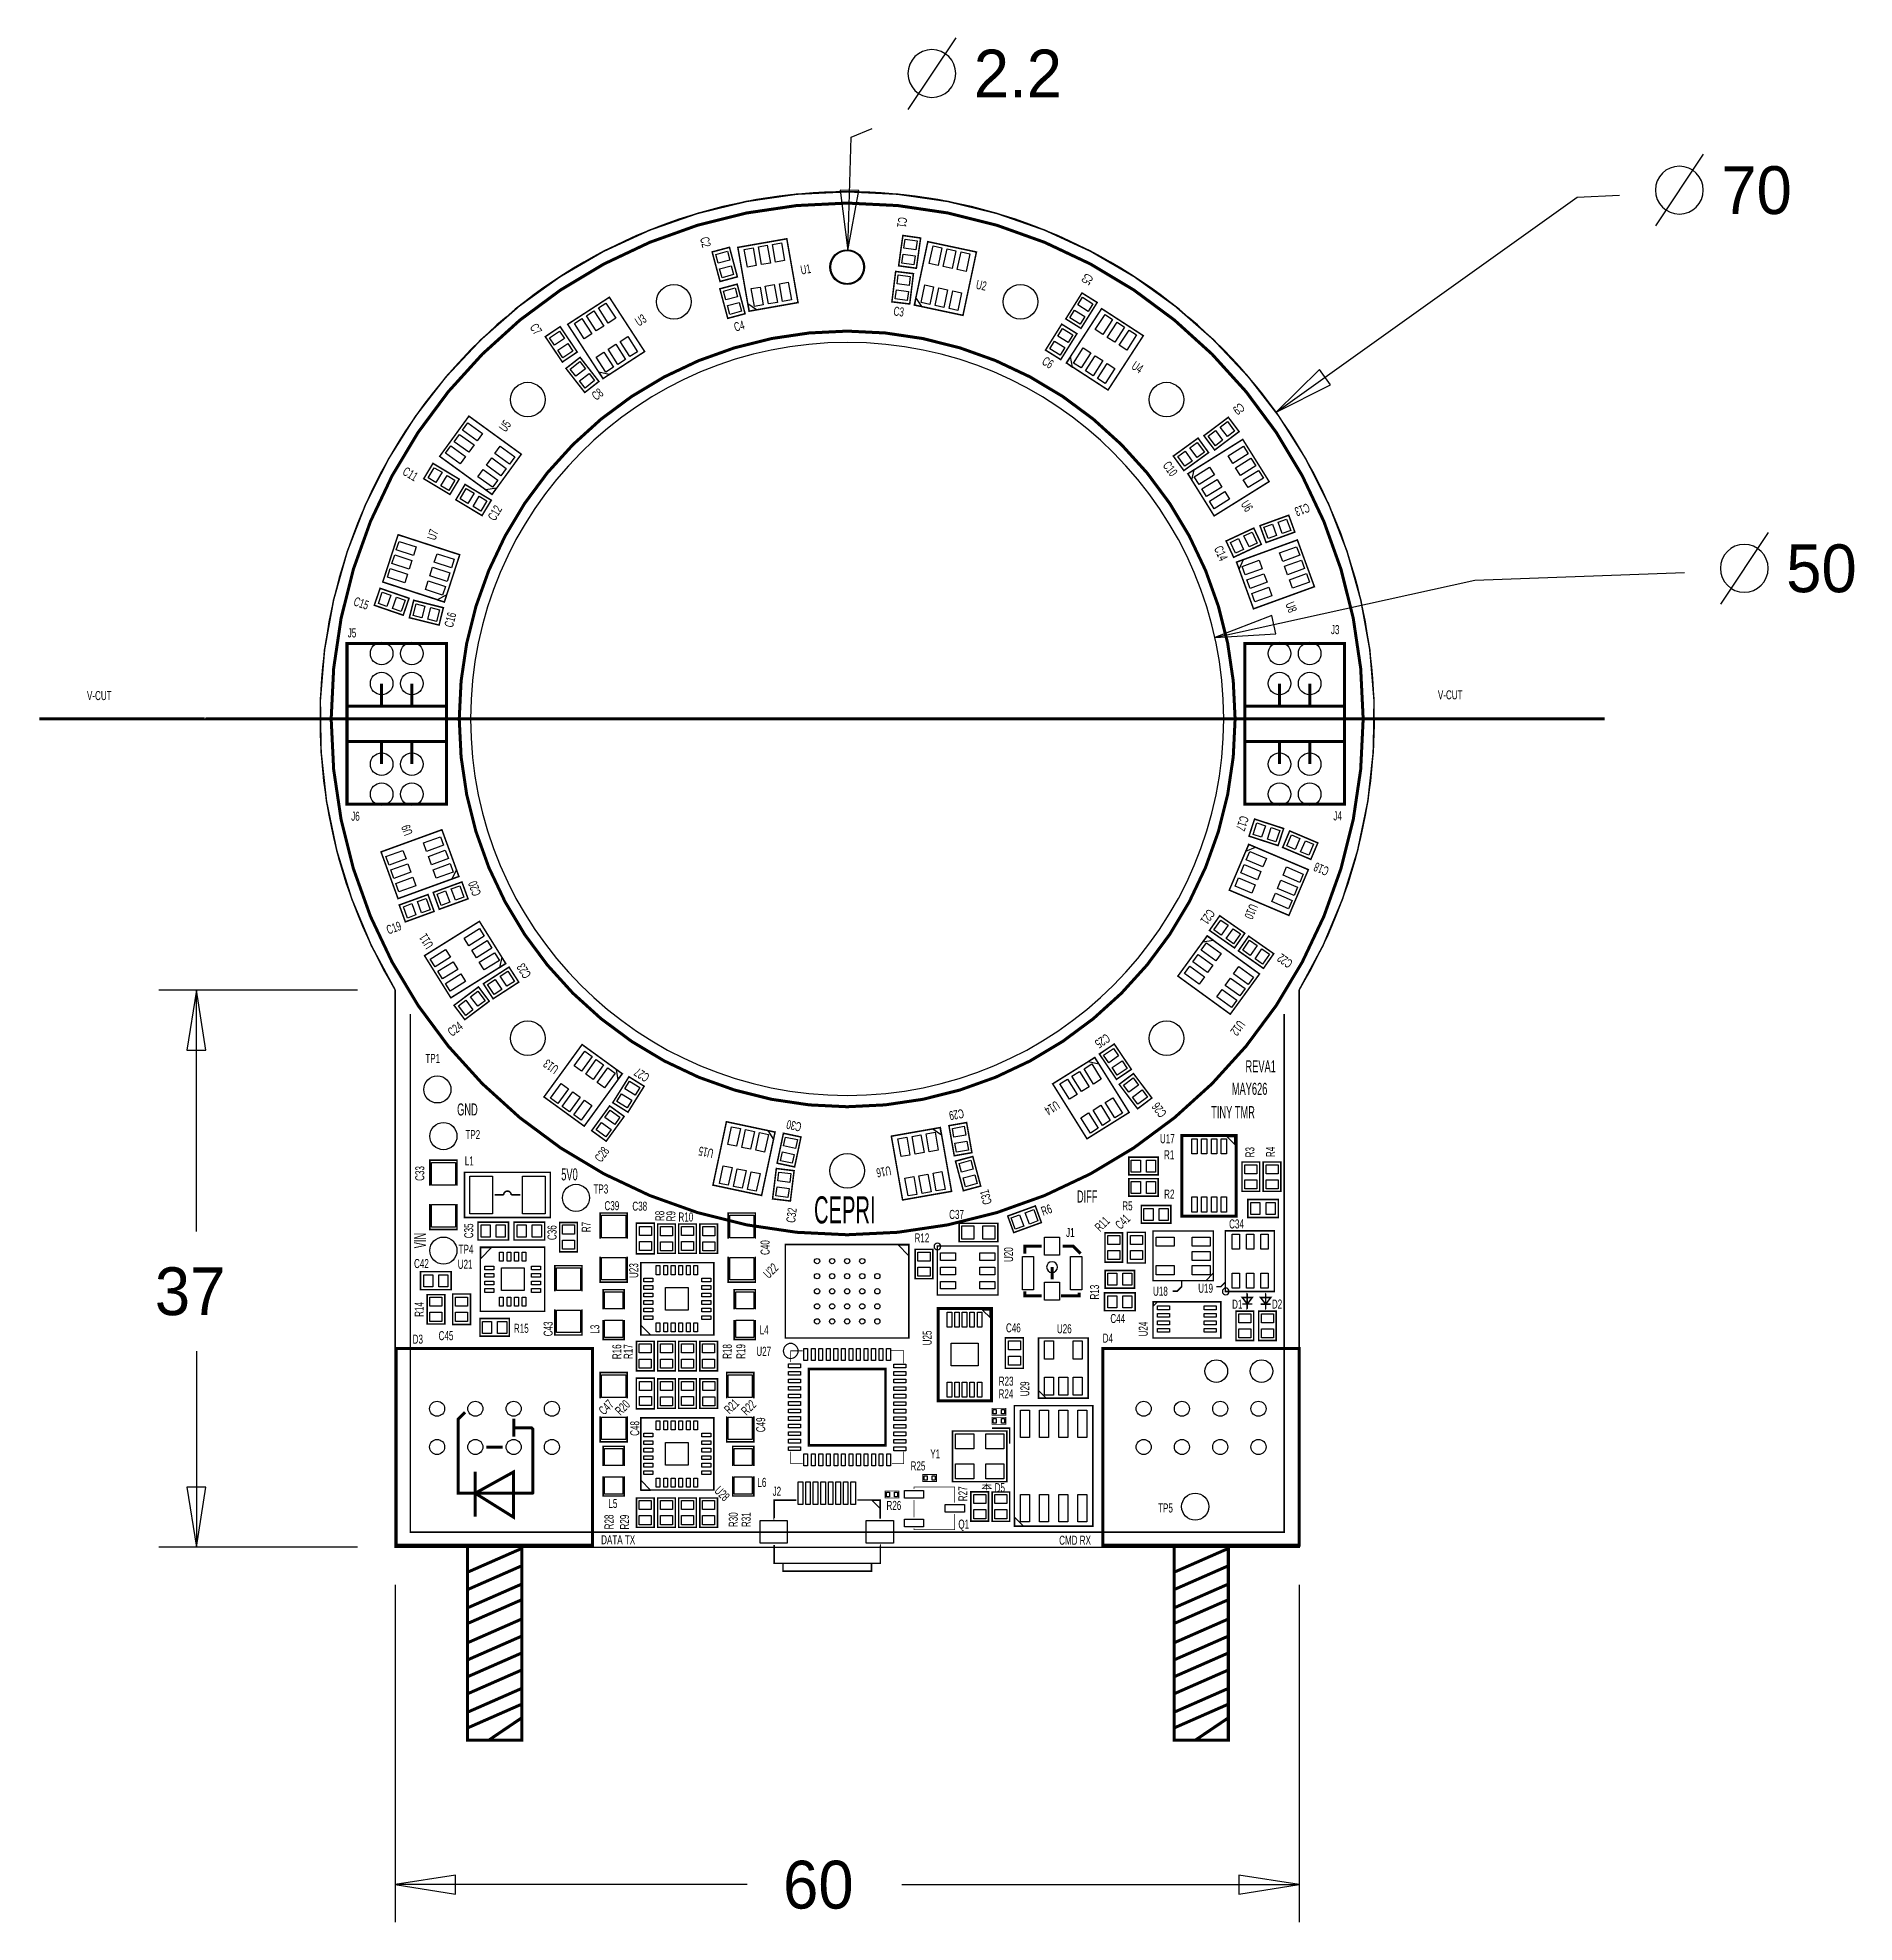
# Model space of a CAD drawing. Extents: x -54 to 67, y -80 to 45.
import ezdxf

# ---------------------------------------------------------------- set-up
doc = ezdxf.new("R2010")
doc.units = 0
for name, color, linetype in [('ASSEMBLY', 80, 'CONTINUOUS'), ('SILK_SCREEN', 7, 'CONTINUOUS'), ('SILK_SCREEN2', 4, 'CONTINUOUS')]:
    doc.layers.add(name, color=color, linetype=linetype)

msp = doc.modelspace()

# ---------------------------------------------------------------- texts
at = {"layer": 'ASSEMBLY', "width": 0.992}
for s, p in [('2.2', (8.4037, 41.2625)), ('70', (58.0185, 33.5225)), ('50', (62.3285, 8.4125)), ('37', (-45.9559, -39.5875)), ('60', (-4.2559, -78.9875))]:
    msp.add_text(s, height=3.175, dxfattribs=at).set_placement(p)
at = {"layer": 'SILK_SCREEN'}
for s, height, rotation, width, p in [('C1', 0.6, 262, 0.666667, (3.4, 33.35)), ('C2', 0.6, 285, 0.666667, (-9.78, 31.91)), ('U1', 0.6, 10, 0.666667, (-3.04, 29.5)), ('U2', 0.6, 348, 0.666667, (8.51, 28.57)), ('C5', 0.6, 238, 0.666667, (15.87, 29.64)), ('U3', 0.6, 33, 0.666667, (-13.83, 26.04)), ('C4', 0.6, 15, 0.666667, (-7.42, 25.71)), ('C3', 0.6, 353, 0.666667, (3.05, 26.79)), ('C7', 0.6, 304, 0.666667, (-21.1, 26)), ('C6', 0.6, 328, 0.666667, (12.87, 23.59)), ('U4', 0.6, 327, 0.666667, (18.82, 23.29)), ('C8', 0.6, 38, 0.666667, (-16.66, 21.11)), ('C9', 0.6, 217, 0.666667, (26.09, 21.03)), ('U5', 0.6, 54, 0.666667, (-22.67, 19)), ('C11', 0.6, 329, 0.666667, (-29.57, 16.26)), ('C10', 0.6, 306, 0.666667, (20.91, 16.83)), ('C12', 0.6, 59, 0.666667, (-23.38, 13.1)), ('U6', 0.6, 302, 0.666667, (26.1, 14.27)), ('C13', 0.6, 200, 0.666667, (30.57, 14.34)), ('U7', 0.6, 72, 0.666667, (-27.33, 11.82)), ('C14', 0.6, 295, 0.666667, (24.3304, 11.3157)), ('C15', 0.6, 341, 0.666667, (-32.8163, 7.5562)), ('U8', 0.6, 290, 0.666667, (29.0805, 7.6394)), ('C16', 0.6, 76, 0.666667, (-26.1717, 6.0297)), ('U9', 0.6, 110, 0.666667, (-28.8222, -7.6055)), ('C17', 0.6, 252, 0.666667, (26.1043, -6.3788)), ('C18', 0.6, 157, 0.666667, (32.0403, -9.888)), ('C20', 0.6, 110, 0.666667, (-24.28, -11.62)), ('U10', 0.6, 247, 0.666667, (26.7299, -12.2202)), ('C19', 0.6, 20, 0.666667, (-30.45, -14.32)), ('C21', 0.6, 235, 0.666667, (23.97, -12.57)), ('U11', 0.6, 122, 0.666667, (-27.43, -15.02)), ('C23', 0.6, 123, 0.666667, (-20.94, -16.98)), ('C22', 0.6, 145, 0.666667, (29.63, -16.1)), ('C24', 0.6, 37, 0.666667, (-26.23, -21.12)), ('C25', 0.6, 214, 0.666667, (17.19, -20.86)), ('U12', 0.6, 234, 0.666667, (25.97, -19.95)), ('U13', 0.6, 144, 0.666667, (-19.09, -23.13)), ('C27', 0.6, 148, 0.666667, (-13.06, -23.64)), ('C29', 0.6, 190, 0.666667, (7.69, -25.89)), ('U14', 0.6, 212, 0.666667, (13.86, -25.32)), ('C26', 0.6, 127, 0.666667, (21.2465, -26.1769)), ('C30', 0.6, 168, 0.666667, (-2.99, -26.82)), ('C28', 0.6, 54, 0.666667, (-16.33, -29.49)), ('U15', 0.6, 168, 0.666667, (-8.83, -28.58)), ('R3', 0.6, 90, 0.666667, (27.03, -29.11)), ('R4', 0.6, 90, 0.666667, (28.4, -29.09)), ('C33', 0.6, 90, 0.666667, (-28.07, -30.67)), ('U16', 0.6, 190, 0.666667, (2.86, -29.69)), ('C31', 0.6, 105, 0.666667, (9.62, -32.15)), ('C32', 0.6, 83, 0.666667, (-3.46, -33.48)), ('R6', 0.6, 20, 0.666667, (13.01, -33)), ('C35', 0.6, 90, 0.666667, (-24.82, -34.48)), ('C36', 0.6, 90, 0.666667, (-19.29, -34.6)), ('R7', 0.6, 90, 0.666667, (-17.02, -34.08)), ('R8', 0.6, 90, 0.666667, (-12.14, -33.34)), ('R9', 0.6, 90, 0.666667, (-11.4, -33.36)), ('R11', 0.6, 45, 0.666667, (16.79, -34.09)), ('C41', 0.6, 45, 0.666667, (18.15, -33.94)), ('VIN', 0.8, 90, 0.575, (-27.96, -35.15)), ('C40', 0.6, 90, 0.666667, (-5.15, -35.59)), ('U23', 0.6, 90, 0.666667, (-13.87, -37.12)), ('U22', 0.6, 45, 0.666667, (-5.21, -37.2)), ('U20', 0.6, 90, 0.666667, (11.01, -36.06)), ('R14', 0.6, 90, 0.666667, (-28.11, -39.7)), ('R13', 0.6, 90, 0.666667, (16.72, -38.55)), ('C43', 0.6, 90, 0.666667, (-19.55, -40.99)), ('U24', 0.6, 90, 0.666667, (19.95, -41)), ('L3', 0.6, 90, 0.666667, (-16.45, -40.82)), ('U25', 0.6, 90, 0.666667, (5.61, -41.59)), ('R16', 0.6, 90, 0.666667, (-14.99, -42.51)), ('R17', 0.6, 90, 0.666667, (-14.23, -42.5)), ('R18', 0.6, 90, 0.666667, (-7.66, -42.49)), ('R19', 0.6, 90, 0.666667, (-6.76, -42.49)), ('U29', 0.6, 90, 0.666667, (12.09, -44.97)), ('C47', 0.6, 45, 0.666667, (-16.14, -46.26)), ('R20', 0.6, 45, 0.666667, (-15.05, -46.28)), ('R21', 0.6, 45, 0.666667, (-7.81, -46.2)), ('R22', 0.6, 45, 0.666667, (-6.68, -46.28)), ('C48', 0.6, 90, 0.666667, (-13.8, -47.6)), ('C49', 0.6, 90, 0.666667, (-5.44, -47.36)), ('U28', 0.6, 315, 0.666667, (-8.86, -51.3)), ('R27', 0.6, 90, 0.666667, (7.98, -51.94)), ('R28', 0.6, 90, 0.666667, (-15.51, -53.81)), ('R29', 0.6, 90, 0.666667, (-14.48, -53.82)), ('R30', 0.6, 90, 0.666667, (-7.26, -53.66)), ('R31', 0.6, 90, 0.666667, (-6.41, -53.66))]:
    msp.add_text(s, height=height, rotation=rotation, dxfattribs=dict(at, width=width)).set_placement(p)
for s, height, width, p in [('J5', 0.6, 0.666667, (-33.15, 5.41)), ('J3', 0.6, 0.666667, (32.11, 5.63)), ('V-CUT', 0.6, 0.666667, (-50.46, 1.25)), ('V-CUT', 0.6, 0.666667, (39.21, 1.3)), ('J6', 0.6, 0.666667, (-32.92, -6.76)), ('J4', 0.6, 0.666667, (32.27, -6.74)), ('TP1', 0.6, 0.666667, (-28, -22.84)), ('REVA1', 0.8, 0.575, (26.44, -23.47)), ('MAY626', 0.8, 0.575, (25.53, -24.96)), ('GND', 0.8, 0.575, (-25.89, -26.33)), ('TINY TMR', 0.8, 0.575, (24.16, -26.51)), ('TP2', 0.6, 0.666667, (-25.34, -27.9)), ('U17', 0.6, 0.666667, (20.76, -28.17)), ('R1', 0.6, 0.666667, (21.03, -29.24)), ('L1', 0.6, 0.666667, (-25.38, -29.65)), ('5V0', 0.8, 0.575, (-18.98, -30.64)), ('TP3', 0.6, 0.666667, (-16.84, -31.51)), ('R2', 0.6, 0.666667, (21.04, -31.85)), ('C39', 0.6, 0.666667, (-16.11, -32.62)), ('C38', 0.6, 0.666667, (-14.26, -32.65)), ('CEPRI', 1.8, 0.555556, (-2.2, -33.5)), ('DIFF', 0.8, 0.575, (15.25, -32.11)), ('R5', 0.6, 0.666667, (18.26, -32.63)), ('R10', 0.6, 0.666667, (-11.2, -33.37)), ('C37', 0.6, 0.666667, (6.77, -33.2)), ('C34', 0.6, 0.666667, (25.35, -33.83)), ('TP4', 0.6, 0.666667, (-25.79, -35.51)), ('R12', 0.6, 0.666667, (4.47, -34.76)), ('J1', 0.6, 0.666667, (14.53, -34.4)), ('C42', 0.6, 0.666667, (-28.75, -36.46)), ('U21', 0.6, 0.666667, (-25.85, -36.51)), ('U19', 0.6, 0.666667, (23.3, -38.1)), ('U18', 0.6, 0.666667, (20.3, -38.3)), ('D1', 0.6, 0.666667, (25.55, -39.16)), ('D2', 0.6, 0.666667, (28.19, -39.15)), ('C44', 0.6, 0.666667, (17.47, -40.11)), ('D3', 0.6, 0.666667, (-28.84, -41.48)), ('C45', 0.6, 0.666667, (-27.12, -41.25)), ('R15', 0.6, 0.666667, (-22.12, -40.76)), ('L4', 0.6, 0.666667, (-5.81, -40.87)), ('C46', 0.6, 0.666667, (10.54, -40.73)), ('U26', 0.6, 0.666667, (13.92, -40.79)), ('D4', 0.6, 0.666667, (16.96, -41.41)), ('U27', 0.6, 0.666667, (-6.03, -42.29)), ('R23', 0.6, 0.666667, (10.06, -44.27)), ('R24', 0.6, 0.666667, (10.05, -45.11)), ('Y1', 0.6, 0.666667, (5.52, -49.1)), ('R25', 0.6, 0.666667, (4.21, -49.9)), ('L6', 0.6, 0.666667, (-5.96, -50.99)), ('J2', 0.6, 0.666667, (-4.95, -51.58)), ('D5', 0.6, 0.666667, (9.79, -51.34)), ('L5', 0.6, 0.666667, (-15.85, -52.39)), ('R26', 0.6, 0.666667, (2.61, -52.52)), ('TP5', 0.6, 0.666667, (20.64, -52.69)), ('Q1', 0.6, 0.666667, (7.38, -53.76)), ('DATA TX', 0.6, 0.666667, (-16.33, -54.8)), ('CMD RX', 0.6, 0.666667, (14.07, -54.83))]:
    msp.add_text(s, height=height, dxfattribs=dict(at, width=width)).set_placement(p)

# ---------------------------------------------------------------- linework, layer by layer
at = {"layer": 'ASSEMBLY'}
for points in [[(7.2099, 45.2312), (4.0349, 40.4688)], [(0.0344, 31.0995), (0.27, 38.63), (1.6537, 39.198)], [(56.8247, 37.4912), (53.6497, 32.7288)], [(-0.4652, 35.1171), (0.0344, 31.0995), (0.7842, 35.078), (-0.4652, 35.1171)], [(28.4707, 20.3572), (48.46, 34.65), (51.2685, 34.7775)], [(31.361, 23.1922), (28.4707, 20.3572), (32.088, 22.1754), (31.361, 23.1922)], [(61.1347, 12.3812), (57.9597, 7.6188)], [(24.4109, 5.3953), (41.67, 9.21), (55.5785, 9.7276)], [(28.1818, 6.8688), (24.4109, 5.3953), (28.4515, 5.6483), (28.1818, 6.8688)], [(-32.5, -18), (-45.7, -18)], [(-42.575, -22), (-43.2, -18), (-43.825, -22), (-42.575, -22)], [(-43.2, -34.0313), (-43.2, -18)], [(-43.2, -41.9687), (-43.2, -55)], [(-43.825, -51), (-43.2, -55), (-42.575, -51), (-43.825, -51)], [(-32.5, -55), (-45.7, -55)], [(-30, -57.5), (-30, -79.9)], [(30, -57.5), (30, -79.9)], [(-26, -76.775), (-30, -77.4), (-26, -78.025), (-26, -76.775)], [(-6.6371, -77.4), (-30, -77.4)], [(3.6371, -77.4), (30, -77.4)], [(26, -78.025), (30, -77.4), (26, -76.775), (26, -78.025)]]:
    msp.add_lwpolyline(points, dxfattribs=at)
for points in [[(7.2099, 42.85, 1), (4.0349, 42.85, 1), (7.2099, 42.85)], [(56.8247, 35.11, 1), (53.6497, 35.11, 1), (56.8247, 35.11)], [(25, 0, 1), (-25, 0, 1), (25, 0)], [(25, 0, 1), (-25, 0, 1), (25, 0)], [(61.1347, 10, 1), (57.9597, 10, 1), (61.1347, 10)]]:
    msp.add_lwpolyline(points, format="xyb", dxfattribs=at)
at = {"layer": 'ASSEMBLY', "const_width": 0.1}
msp.add_lwpolyline([(30, -18, 1.766786), (-30, -18)], format="xyb", dxfattribs=at)
at = {"layer": 'ASSEMBLY'}
for points in [[(-6.621253, 29.997021), (-6.829631, 31.17879), (-6.238747, 31.282979), (-6.030369, 30.10121)], [(-5.685653, 30.162021), (-5.894031, 31.34379), (-5.303147, 31.447979), (-5.094769, 30.26621)], [(-4.750153, 30.326921), (-4.958531, 31.50869), (-4.367647, 31.612879), (-4.159269, 30.43111)], [(4.563555, 31.14755), (3.771341, 31.258889), (3.854845, 31.85305), (4.647059, 31.741711)], [(5.451809, 30.235485), (5.701303, 31.409262), (6.288191, 31.284515), (6.038697, 30.110738)], [(-7.794784, 30.46965), (-8.567525, 30.262595), (-8.722816, 30.84215), (-7.950075, 31.049205)], [(-7.535984, 29.50375), (-8.308725, 29.296695), (-8.464016, 29.87625), (-7.691275, 30.083305)], [(4.424355, 30.15725), (3.632141, 30.268589), (3.715645, 30.86275), (4.507859, 30.751411)], [(6.381009, 30.037985), (6.630503, 31.211762), (7.217391, 31.087015), (6.967897, 29.913238)], [(7.310309, 29.840485), (7.559803, 31.014262), (8.146691, 30.889515), (7.897197, 29.715738)], [(-5.225553, 27.552221), (-5.433931, 28.73399), (-4.843047, 28.838179), (-4.634669, 27.65641)], [(-4.289953, 27.717221), (-4.498331, 28.89899), (-3.907447, 29.003179), (-3.699069, 27.82141)], [(3.389542, 29.476512), (4.183579, 29.379016), (4.110458, 28.783488), (3.316421, 28.880984)], [(4.900809, 27.643385), (5.150303, 28.817162), (5.737191, 28.692415), (5.487697, 27.518638)], [(-15.861318, 26.278206), (-16.514885, 27.284611), (-16.011682, 27.611394), (-15.358115, 26.604989)], [(-8.204016, 28.40625), (-7.431275, 28.613305), (-7.275984, 28.03375), (-8.048725, 27.826695)], [(-7.945216, 27.44035), (-7.172475, 27.647405), (-7.017184, 27.06785), (-7.789925, 26.860795)], [(-6.161053, 27.387321), (-6.369431, 28.56909), (-5.778547, 28.673279), (-5.570169, 27.49151)], [(3.267642, 28.484012), (4.061679, 28.386516), (3.988558, 27.790988), (3.194521, 27.888484)], [(5.830109, 27.445885), (6.079603, 28.619662), (6.666491, 28.494915), (6.416997, 27.321138)], [(6.759309, 27.248385), (7.008803, 28.422162), (7.595691, 28.297415), (7.346197, 27.123638)], [(15.990143, 27.061618), (15.311705, 27.485553), (15.629657, 27.994382), (16.308095, 27.570447)], [(-17.454818, 25.243406), (-18.108385, 26.249811), (-17.605182, 26.576594), (-16.951615, 25.570189)], [(-16.658118, 25.760806), (-17.311685, 26.767211), (-16.808482, 27.093994), (-16.154915, 26.087589)], [(15.460243, 26.213618), (14.781805, 26.637553), (15.099757, 27.146382), (15.778195, 26.722447)], [(16.461615, 25.850189), (17.115182, 26.856594), (17.618385, 26.529811), (16.964818, 25.523406)], [(17.258315, 25.332789), (17.911882, 26.339194), (18.415085, 26.012411), (17.761518, 25.006006)], [(-18.759827, 25.253966), (-19.423057, 24.806612), (-19.758573, 25.304034), (-19.095343, 25.751388)], [(-14.418018, 24.055706), (-15.071585, 25.062111), (-14.568382, 25.388894), (-13.914815, 24.382489)], [(13.769857, 25.078382), (14.448295, 24.654447), (14.130343, 24.145618), (13.451905, 24.569553)], [(14.299757, 25.926382), (14.978195, 25.502447), (14.660243, 24.993618), (13.981805, 25.417553)], [(18.055115, 24.815389), (18.708682, 25.821794), (19.211885, 25.495011), (18.558318, 24.488606)], [(-18.200627, 24.424966), (-18.863857, 23.977612), (-19.199373, 24.475034), (-18.536143, 24.922388)], [(-16.011518, 23.020906), (-16.665085, 24.027311), (-16.161882, 24.354094), (-15.508315, 23.347689)], [(-15.214818, 23.538306), (-15.868385, 24.544711), (-15.365182, 24.871494), (-14.711615, 23.865089)], [(15.018315, 23.627689), (15.671882, 24.634094), (16.175085, 24.307311), (15.521518, 23.300906)], [(15.815015, 23.110289), (16.468582, 24.116694), (16.971785, 23.789911), (16.318218, 22.783506)], [(-18.379903, 23.230139), (-17.749494, 23.722668), (-17.380097, 23.249861), (-18.010506, 22.757332)], [(-17.764203, 22.442139), (-17.133794, 22.934668), (-16.764397, 22.461861), (-17.394806, 21.969332)], [(16.611815, 22.592889), (17.265382, 23.599294), (17.768585, 23.272511), (17.115018, 22.266106)], [(-25.122525, 17.703224), (-26.093346, 18.408566), (-25.740675, 18.893976), (-24.769854, 18.188634)], [(-24.564125, 18.471724), (-25.534946, 19.177066), (-25.182275, 19.662476), (-24.211454, 18.957134)], [(24.441135, 18.140001), (23.959683, 18.77891), (24.438865, 19.139999), (24.920317, 18.50109)], [(25.239735, 18.741801), (24.758283, 19.38071), (25.237465, 19.741799), (25.718917, 19.10289)], [(-25.680925, 16.934624), (-26.651746, 17.639966), (-26.299075, 18.125376), (-25.328254, 17.420034)], [(-22.420225, 16.914124), (-23.391046, 17.619466), (-23.038375, 18.104876), (-22.067554, 17.399534)], [(22.428591, 17.772142), (22.898819, 17.124929), (22.413409, 16.772258), (21.943181, 17.419471)], [(23.237591, 18.359942), (23.707819, 17.712729), (23.222409, 17.360058), (22.752181, 18.007271)], [(25.282195, 17.476463), (26.299853, 18.112366), (26.617805, 17.603537), (25.600147, 16.967634)], [(-26.894035, 16.373355), (-27.306065, 15.687622), (-27.820365, 15.996645), (-27.408335, 16.682378)], [(-23.537025, 15.377024), (-24.507846, 16.082366), (-24.155175, 16.567776), (-23.184354, 15.862434)], [(-22.978625, 16.145524), (-23.949446, 16.850866), (-23.596775, 17.336276), (-22.625954, 16.630934)], [(23.034895, 16.072163), (24.052553, 16.708066), (24.370505, 16.199237), (23.352847, 15.563334)], [(25.785595, 16.670863), (26.803253, 17.306766), (27.121205, 16.797937), (26.103547, 16.162034)], [(26.288995, 15.865163), (27.306653, 16.501066), (27.624605, 15.992237), (26.606947, 15.356334)], [(-26.036835, 15.858355), (-26.448865, 15.172622), (-26.963165, 15.481645), (-26.551135, 16.167378)], [(-25.693165, 14.611645), (-25.281135, 15.297378), (-24.766835, 14.988355), (-25.178865, 14.302622)], [(23.538295, 15.266563), (24.555953, 15.902466), (24.873905, 15.393637), (23.856247, 14.757734)], [(24.041695, 14.460863), (25.059353, 15.096766), (25.377305, 14.587937), (24.359647, 13.952034)], [(-24.835965, 14.096645), (-24.423935, 14.782378), (-23.909635, 14.473355), (-24.321665, 13.787622)], [(27.9349, 11.971517), (27.661284, 12.723271), (28.2251, 12.928483), (28.498716, 12.176729)], [(28.8746, 12.313517), (28.600984, 13.065271), (29.1648, 13.270483), (29.438416, 12.518729)], [(-28.784971, 10.846273), (-29.926239, 11.217093), (-29.740829, 11.787727), (-28.599561, 11.416907)], [(25.976545, 11.976709), (26.31464, 11.251662), (25.770855, 10.998091), (25.43276, 11.723138)], [(26.882845, 12.399309), (27.22094, 11.674262), (26.677155, 11.420691), (26.33906, 12.145738)], [(28.703578, 11.026696), (29.83121, 11.43712), (30.036422, 10.873304), (28.90879, 10.46288)], [(-29.078471, 9.942773), (-30.219739, 10.313593), (-30.034329, 10.884227), (-28.893061, 10.513407)], [(-26.558171, 9.123873), (-27.699439, 9.494693), (-27.514029, 10.065327), (-26.372761, 9.694507)], [(-26.264671, 10.027373), (-27.405939, 10.398193), (-27.220529, 10.968827), (-26.079261, 10.598007)], [(26.213378, 10.120296), (27.34101, 10.53072), (27.546222, 9.966904), (26.41859, 9.55648)], [(29.028478, 10.133996), (30.15611, 10.54442), (30.361322, 9.980604), (29.23369, 9.57018)], [(-29.372071, 9.039273), (-30.513339, 9.410093), (-30.327929, 9.980727), (-29.186661, 9.609907)], [(-26.851771, 8.220373), (-27.993039, 8.591193), (-27.807629, 9.161827), (-26.666361, 8.791007)], [(26.538278, 9.227596), (27.66591, 9.63802), (27.871122, 9.074204), (26.74349, 8.66378)], [(29.353378, 9.241296), (30.48101, 9.65172), (30.686222, 9.087904), (29.55859, 8.67748)], [(-30.291617, 8.216137), (-30.552072, 7.459722), (-31.119383, 7.655063), (-30.858928, 8.411478)], [(-29.346117, 7.890537), (-29.606572, 7.134122), (-30.173883, 7.329463), (-29.913428, 8.085878)], [(-28.807857, 6.864458), (-28.61432, 7.640695), (-28.032143, 7.495542), (-28.22568, 6.719305)], [(26.863278, 8.334896), (27.99091, 8.74532), (28.196122, 8.181504), (27.06849, 7.77108)], [(-27.837557, 6.622558), (-27.64402, 7.398795), (-27.061843, 7.253642), (-27.25538, 6.477405)], [(27.757824, -7.093282), (27.51061, -7.854128), (26.939976, -7.668718), (27.18719, -6.907872)], [(28.708924, -7.402282), (28.46171, -8.163128), (27.891076, -7.977718), (28.13829, -7.216872)], [(-29.283378, -9.291296), (-30.41101, -9.70172), (-30.616222, -9.137904), (-29.48859, -8.72748)], [(-26.793278, -8.384896), (-27.92091, -8.79532), (-28.126122, -8.231504), (-26.99849, -7.82108)], [(-26.468278, -9.277596), (-27.59591, -9.68802), (-27.801122, -9.124204), (-26.67349, -8.71378)], [(29.177556, -8.430983), (29.490141, -7.694579), (30.042444, -7.929017), (29.729859, -8.665421)], [(30.098056, -8.821683), (30.410641, -8.085279), (30.962944, -8.319717), (30.650359, -9.056121)], [(-28.958478, -10.183996), (-30.08611, -10.59442), (-30.291322, -10.030604), (-29.16369, -9.62018)], [(-26.143378, -10.170296), (-27.27101, -10.58072), (-27.476222, -10.016904), (-26.34859, -9.60648)], [(26.354416, -9.66841), (27.459022, -10.137287), (27.224584, -10.68959), (26.119978, -10.220713)], [(26.725616, -8.79401), (27.830222, -9.262887), (27.595784, -9.81519), (26.491178, -9.346313)], [(29.164916, -9.82941), (30.269522, -10.298287), (30.035084, -10.85059), (28.930478, -10.381713)], [(-28.633578, -11.076696), (-29.76121, -11.48712), (-29.966422, -10.923304), (-28.83879, -10.51288)], [(-26.0054, -12.036483), (-26.279016, -11.284729), (-25.7152, -11.079517), (-25.441584, -11.831271)], [(25.983216, -10.54291), (27.087822, -11.011787), (26.853384, -11.56409), (25.748778, -11.095213)], [(28.793716, -10.70391), (29.898322, -11.172787), (29.663884, -11.72509), (28.559278, -11.256213)], [(-28.8946, -12.263517), (-28.620984, -13.015271), (-29.1848, -13.220483), (-29.458416, -12.468729)], [(-27.9549, -11.921517), (-27.681284, -12.673271), (-28.2451, -12.878483), (-28.518716, -12.126729)], [(-26.9451, -12.378483), (-27.218716, -11.626729), (-26.6549, -11.421517), (-26.381284, -12.173271)], [(28.422516, -11.57841), (29.527122, -12.047287), (29.292684, -12.59959), (28.188078, -12.130713)], [(25.285976, -13.700812), (24.827115, -14.356134), (24.335624, -14.011988), (24.794485, -13.356666)], [(-24.091695, -14.420863), (-25.109353, -15.056766), (-25.427305, -14.547937), (-24.409647, -13.912034)], [(-23.588295, -15.226563), (-24.605953, -15.862466), (-24.923905, -15.353637), (-23.906247, -14.717734)], [(23.857025, -14.877024), (24.827846, -15.582366), (24.475175, -16.067776), (23.504354, -15.362434)], [(26.105176, -14.274412), (25.646315, -14.929734), (25.154824, -14.585588), (25.613685, -13.930266)], [(26.254824, -15.355588), (26.713685, -14.700266), (27.205176, -15.044412), (26.746315, -15.699734)], [(-26.338995, -15.825163), (-27.356653, -16.461066), (-27.674605, -15.952237), (-26.656947, -15.316334)], [(-25.835595, -16.630863), (-26.853253, -17.266766), (-27.171205, -16.757937), (-26.153547, -16.122034)], [(-23.084895, -16.032163), (-24.102553, -16.668066), (-24.420505, -16.159237), (-23.402847, -15.523334)], [(23.298625, -15.645524), (24.269446, -16.350866), (23.916775, -16.836276), (22.945954, -16.130934)], [(27.074024, -15.929188), (27.532885, -15.273866), (28.024376, -15.618012), (27.565515, -16.273334)], [(-25.332195, -17.436463), (-26.349853, -18.072366), (-26.667805, -17.563537), (-25.650147, -16.927634)], [(-23.433746, -18.29886), (-23.869457, -17.627923), (-23.366254, -17.30114), (-22.930543, -17.972077)], [(-22.595046, -17.75426), (-23.030757, -17.083323), (-22.527554, -16.75654), (-22.091843, -17.427477)], [(22.740225, -16.414124), (23.711046, -17.119466), (23.358375, -17.604876), (22.387554, -16.899534)], [(25.442525, -17.203224), (26.413346, -17.908566), (26.060675, -18.393976), (25.089854, -17.688634)], [(26.000925, -16.434624), (26.971746, -17.139966), (26.619075, -17.625376), (25.648254, -16.920034)], [(-25.319735, -18.681801), (-24.838283, -19.32071), (-25.317465, -19.681799), (-25.798917, -19.04289)], [(-24.521135, -18.080001), (-24.039683, -18.71891), (-24.518865, -19.079999), (-25.000317, -18.44109)], [(24.884125, -17.971724), (25.854946, -18.677066), (25.502275, -19.162476), (24.531454, -18.457134)], [(-16.934124, -22.410225), (-17.639466, -23.381046), (-18.124876, -23.028375), (-17.419534, -22.057554)], [(18.020173, -22.376034), (17.356943, -22.823388), (17.021427, -22.325966), (17.684657, -21.878612)], [(-16.165524, -22.968625), (-16.870866, -23.939446), (-17.356276, -23.586775), (-16.650934, -22.615954)], [(-15.397024, -23.527025), (-16.102366, -24.497846), (-16.587776, -24.145175), (-15.882434, -23.174354)], [(15.426563, -23.408295), (16.062466, -24.425953), (15.553637, -24.743905), (14.917734, -23.726247)], [(16.232163, -22.904895), (16.868066, -23.922553), (16.359237, -24.240505), (15.723334, -23.222847)], [(18.579373, -23.205034), (17.916143, -23.652388), (17.580627, -23.154966), (18.243857, -22.707612)], [(-18.491724, -24.554125), (-19.197066, -25.524946), (-19.682476, -25.172275), (-18.977134, -24.201454)], [(-17.723224, -25.112525), (-18.428566, -26.083346), (-18.913976, -25.730675), (-18.208634, -24.759854)], [(-14.609757, -25.826382), (-15.288195, -25.402447), (-14.970243, -24.893618), (-14.291805, -25.317553)], [(-14.079857, -24.978382), (-14.758295, -24.554447), (-14.440343, -24.045618), (-13.761905, -24.469553)], [(14.620863, -23.911695), (15.256766, -24.929353), (14.747937, -25.247305), (14.112034, -24.229647)], [(18.340001, -24.311135), (18.97891, -23.829683), (19.339999, -24.308865), (18.70109, -24.790317)], [(18.941801, -25.109735), (19.58071, -24.628283), (19.941799, -25.107465), (19.30289, -25.588917)], [(-16.954624, -25.670925), (-17.659966, -26.641746), (-18.145376, -26.289075), (-17.440034, -25.318254)], [(-15.727271, -25.982181), (-15.080058, -26.452409), (-15.432729, -26.937819), (-16.079942, -26.467591)], [(16.025163, -26.158995), (16.661066, -27.176653), (16.152237, -27.494605), (15.516334, -26.476947)], [(16.830863, -25.655595), (17.466766, -26.673253), (16.957937, -26.991205), (16.322034, -25.973547)], [(17.636463, -25.152195), (18.272366, -26.169853), (17.763537, -26.487805), (17.127634, -25.470147)], [(-16.315071, -26.791181), (-15.667858, -27.261409), (-16.020529, -27.746819), (-16.667742, -27.276591)], [(-7.089309, -27.198385), (-7.338803, -28.372162), (-7.925691, -28.247415), (-7.676197, -27.073638)], [(-6.160109, -27.395885), (-6.409603, -28.569662), (-6.996491, -28.444915), (-6.746997, -27.271138)], [(-5.230809, -27.593385), (-5.480303, -28.767162), (-6.067191, -28.642415), (-5.817697, -27.468638)], [(5.831053, -27.447321), (6.039431, -28.62909), (5.448547, -28.733279), (5.240169, -27.55151)], [(7.872418, -27.641183), (7.084571, -27.780102), (6.980382, -27.189217), (7.768229, -27.050298)], [(-3.641114, -29.496609), (-4.423633, -29.33028), (-4.298886, -28.743391), (-3.516367, -28.90972)], [(-3.433214, -28.518509), (-4.215733, -28.35218), (-4.090986, -27.765291), (-3.308467, -27.93162)], [(3.959953, -27.777221), (4.168331, -28.95899), (3.577447, -29.063179), (3.369069, -27.88141)], [(4.895553, -27.612221), (5.103931, -28.79399), (4.513047, -28.898179), (4.304669, -27.71641)], [(8.046018, -28.625983), (7.258171, -28.764902), (7.153982, -28.174017), (7.941829, -28.035098)], [(23.226, -27.885), (23.226, -28.885), (22.876, -28.885), (22.876, -27.885)], [(23.876, -27.885), (23.876, -28.885), (23.526, -28.885), (23.526, -27.885)], [(24.526, -27.885), (24.526, -28.885), (24.176, -28.885), (24.176, -27.885)], [(25.176, -27.885), (25.176, -28.885), (24.826, -28.885), (24.826, -27.885)], [(-26, -30.95), (-27.6, -30.95), (-27.6, -29.45), (-26, -29.45)], [(-7.640309, -29.790485), (-7.889803, -30.964262), (-8.476691, -30.839515), (-8.227197, -29.665738)], [(-6.711009, -29.987985), (-6.960503, -31.161762), (-7.547391, -31.037015), (-7.297897, -29.863238)], [(7.435984, -29.51375), (8.208725, -29.306695), (8.364016, -29.88625), (7.591275, -30.093305)], [(18.86, -30.09), (18.86, -29.29), (19.46, -29.29), (19.46, -30.09)], [(19.86, -30.09), (19.86, -29.29), (20.46, -29.29), (20.46, -30.09)], [(27.2, -30.2), (26.4, -30.2), (26.4, -29.6), (27.2, -29.6)], [(28.6, -30.2), (27.8, -30.2), (27.8, -29.6), (28.6, -29.6)], [(-25.05, -32.85), (-25.05, -30.35), (-23.55, -30.35), (-23.55, -32.85)], [(-21.55, -32.85), (-21.55, -30.35), (-20.05, -30.35), (-20.05, -32.85)], [(-5.781809, -30.185485), (-6.031303, -31.359262), (-6.618191, -31.234515), (-6.368697, -30.060738)], [(-4.652358, -31.075988), (-3.858321, -31.173484), (-3.931442, -31.769012), (-4.725479, -31.671516)], [(-4.530458, -30.083488), (-3.736421, -30.180984), (-3.809542, -30.776512), (-4.603579, -30.679016)], [(4.420153, -30.386921), (4.628531, -31.56869), (4.037647, -31.672879), (3.829269, -30.49111)], [(5.355653, -30.222021), (5.564031, -31.40379), (4.973147, -31.507979), (4.764769, -30.32621)], [(6.291253, -30.057021), (6.499631, -31.23879), (5.908747, -31.342979), (5.700369, -30.16121)], [(7.694784, -30.47965), (8.467525, -30.272595), (8.622816, -30.85215), (7.850075, -31.059205)], [(18.86, -31.51), (18.86, -30.71), (19.46, -30.71), (19.46, -31.51)], [(19.86, -31.51), (19.86, -30.71), (20.46, -30.71), (20.46, -31.51)], [(27.2, -31.2), (26.4, -31.2), (26.4, -30.6), (27.2, -30.6)], [(28.6, -31.2), (27.8, -31.2), (27.8, -30.6), (28.6, -30.6)], [(-26, -33.75), (-27.6, -33.75), (-27.6, -32.25), (-26, -32.25)], [(19.7, -33.3), (19.7, -32.5), (20.3, -32.5), (20.3, -33.3)], [(20.7, -33.3), (20.7, -32.5), (21.3, -32.5), (21.3, -33.3)], [(23.226, -31.741), (23.226, -32.741), (22.876, -32.741), (22.876, -31.741)], [(23.876, -31.741), (23.876, -32.741), (23.526, -32.741), (23.526, -31.741)], [(24.526, -31.741), (24.526, -32.741), (24.176, -32.741), (24.176, -31.741)], [(25.176, -31.741), (25.176, -32.741), (24.826, -32.741), (24.826, -31.741)], [(26.8, -32.9), (26.8, -32.1), (27.4, -32.1), (27.4, -32.9)], [(27.8, -32.9), (27.8, -32.1), (28.4, -32.1), (28.4, -32.9)], [(-24.3, -34.4), (-24.3, -33.6), (-23.7, -33.6), (-23.7, -34.4)], [(-23.3, -34.4), (-23.3, -33.6), (-22.7, -33.6), (-22.7, -34.4)], [(-21.9, -34.4), (-21.9, -33.6), (-21.3, -33.6), (-21.3, -34.4)], [(-20.9, -34.4), (-20.9, -33.6), (-20.3, -33.6), (-20.3, -34.4)], [(-18.9, -33.6), (-18.1, -33.6), (-18.1, -34.2), (-18.9, -34.2)], [(-14.7, -34.45), (-16.3, -34.45), (-16.3, -32.95), (-14.7, -32.95)], [(-13.795, -33.695), (-12.995, -33.695), (-12.995, -34.295), (-13.795, -34.295)], [(-11.59, -34.31), (-12.39, -34.31), (-12.39, -33.71), (-11.59, -33.71)], [(-11, -33.7), (-10.2, -33.7), (-10.2, -34.3), (-11, -34.3)], [(-8.79, -34.31), (-9.59, -34.31), (-9.59, -33.71), (-8.79, -33.71)], [(-6.2, -34.45), (-7.8, -34.45), (-7.8, -32.95), (-6.2, -32.95)], [(7.6, -34.55), (7.6, -33.65), (8.4, -33.65), (8.4, -34.55)], [(9, -34.55), (9, -33.65), (9.8, -33.65), (9.8, -34.55)], [(11.1549, -33.878483), (10.881284, -33.126729), (11.4451, -32.921517), (11.718716, -33.673271)], [(12.0946, -33.536483), (11.820984, -32.784729), (12.3848, -32.579517), (12.658416, -33.331271)], [(-18.9, -34.6), (-18.1, -34.6), (-18.1, -35.2), (-18.9, -35.2)], [(-13.795, -34.695), (-12.995, -34.695), (-12.995, -35.295), (-13.795, -35.295)], [(-11.59, -35.31), (-12.39, -35.31), (-12.39, -34.71), (-11.59, -34.71)], [(-11, -34.7), (-10.2, -34.7), (-10.2, -35.3), (-11, -35.3)], [(-8.79, -35.31), (-9.59, -35.31), (-9.59, -34.71), (-8.79, -34.71)], [(13.1, -35.6), (13.1, -34.4), (14.1, -34.4), (14.1, -35.6)], [(18.1, -34.9), (17.3, -34.9), (17.3, -34.3), (18.1, -34.3)], [(18.8, -34.3), (19.6, -34.3), (19.6, -34.9), (18.8, -34.9)], [(20.5, -34.4), (21.7, -34.4), (21.7, -35), (20.5, -35)], [(22.9, -34.4), (24.1, -34.4), (24.1, -35), (22.9, -35)], [(26.05, -34.2), (26.05, -35.2), (25.55, -35.2), (25.55, -34.2)], [(27, -34.2), (27, -35.2), (26.5, -35.2), (26.5, -34.2)], [(27.95, -34.2), (27.95, -35.2), (27.45, -35.2), (27.45, -34.2)], [(-23.075, -36), (-23.075, -35.4), (-22.825, -35.4), (-22.825, -36)], [(-22.575, -36), (-22.575, -35.4), (-22.325, -35.4), (-22.325, -36)], [(-22.075, -36), (-22.075, -35.4), (-21.825, -35.4), (-21.825, -36)], [(-21.575, -36), (-21.575, -35.4), (-21.325, -35.4), (-21.325, -36)], [(-14.7, -37.25), (-16.3, -37.25), (-16.3, -35.75), (-14.7, -35.75)], [(-6.2, -37.25), (-7.8, -37.25), (-7.8, -35.75), (-6.2, -35.75)], [(5.5, -36), (4.7, -36), (4.7, -35.4), (5.5, -35.4)], [(7.2, -35.95), (6.2, -35.95), (6.2, -35.45), (7.2, -35.45)], [(9.8, -35.95), (8.8, -35.95), (8.8, -35.45), (9.8, -35.45)], [(12.37, -37.9), (11.63, -37.9), (11.63, -35.7), (12.37, -35.7)], [(15.57, -37.9), (14.83, -37.9), (14.83, -35.7), (15.57, -35.7)], [(18.1, -35.9), (17.3, -35.9), (17.3, -35.3), (18.1, -35.3)], [(18.8, -35.3), (19.6, -35.3), (19.6, -35.9), (18.8, -35.9)], [(22.9, -35.35), (24.1, -35.35), (24.1, -35.95), (22.9, -35.95)], [(-27.5, -36.9), (-27.5, -37.7), (-28.1, -37.7), (-28.1, -36.9)], [(-26.5, -36.9), (-26.5, -37.7), (-27.1, -37.7), (-27.1, -36.9)], [(-23.45, -36.575), (-24.05, -36.575), (-24.05, -36.325), (-23.45, -36.325)], [(-23.45, -37.075), (-24.05, -37.075), (-24.05, -36.825), (-23.45, -36.825)], [(-23.45, -37.575), (-24.05, -37.575), (-24.05, -37.325), (-23.45, -37.325)], [(-22.95, -37.95), (-22.95, -36.45), (-21.45, -36.45), (-21.45, -37.95)], [(-20.35, -36.575), (-20.95, -36.575), (-20.95, -36.325), (-20.35, -36.325)], [(-20.35, -37.075), (-20.95, -37.075), (-20.95, -36.825), (-20.35, -36.825)], [(-20.35, -37.575), (-20.95, -37.575), (-20.95, -37.325), (-20.35, -37.325)], [(-17.7, -37.95), (-19.3, -37.95), (-19.3, -36.45), (-17.7, -36.45)], [(-12.9, -37.375), (-13.5, -37.375), (-13.5, -37.125), (-12.9, -37.125)], [(-12.675, -36.9), (-12.675, -36.3), (-12.425, -36.3), (-12.425, -36.9)], [(-12.175, -36.9), (-12.175, -36.3), (-11.925, -36.3), (-11.925, -36.9)], [(-11.675, -36.9), (-11.675, -36.3), (-11.425, -36.3), (-11.425, -36.9)], [(-11.175, -36.9), (-11.175, -36.3), (-10.925, -36.3), (-10.925, -36.9)], [(-10.675, -36.9), (-10.675, -36.3), (-10.425, -36.3), (-10.425, -36.9)], [(-10.175, -36.9), (-10.175, -36.3), (-9.925, -36.3), (-9.925, -36.9)], [(-9.05, -37.375), (-9.65, -37.375), (-9.65, -37.125), (-9.05, -37.125)], [(5.5, -37), (4.7, -37), (4.7, -36.4), (5.5, -36.4)], [(7.2, -36.9), (6.2, -36.9), (6.2, -36.4), (7.2, -36.4)], [(7.2, -37.85), (6.2, -37.85), (6.2, -37.35), (7.2, -37.35)], [(9.8, -36.9), (8.8, -36.9), (8.8, -36.4), (9.8, -36.4)], [(9.8, -37.85), (8.8, -37.85), (8.8, -37.35), (9.8, -37.35)], [(13.1, -38.6), (13.1, -37.4), (14.1, -37.4), (14.1, -38.6)], [(17.9, -36.8), (17.9, -37.6), (17.3, -37.6), (17.3, -36.8)], [(18.9, -36.8), (18.9, -37.6), (18.3, -37.6), (18.3, -36.8)], [(20.5, -36.3), (21.7, -36.3), (21.7, -36.9), (20.5, -36.9)], [(22.9, -36.3), (24.1, -36.3), (24.1, -36.9), (22.9, -36.9)], [(26.05, -36.8), (26.05, -37.8), (25.55, -37.8), (25.55, -36.8)], [(27, -36.8), (27, -37.8), (26.5, -37.8), (26.5, -36.8)], [(27.95, -36.8), (27.95, -37.8), (27.45, -37.8), (27.45, -36.8)], [(-27.7, -38.4), (-26.9, -38.4), (-26.9, -39), (-27.7, -39)], [(-25.2, -39), (-26, -39), (-26, -38.4), (-25.2, -38.4)], [(-23.45, -38.075), (-24.05, -38.075), (-24.05, -37.825), (-23.45, -37.825)], [(-23.075, -39), (-23.075, -38.4), (-22.825, -38.4), (-22.825, -39)], [(-22.575, -39), (-22.575, -38.4), (-22.325, -38.4), (-22.325, -39)], [(-22.075, -39), (-22.075, -38.4), (-21.825, -38.4), (-21.825, -39)], [(-21.575, -39), (-21.575, -38.4), (-21.325, -38.4), (-21.325, -39)], [(-20.35, -38.075), (-20.95, -38.075), (-20.95, -37.825), (-20.35, -37.825)], [(-14.9, -39.17), (-16.1, -39.17), (-16.1, -38.03), (-14.9, -38.03)], [(-12.9, -37.875), (-13.5, -37.875), (-13.5, -37.625), (-12.9, -37.625)], [(-12.9, -38.375), (-13.5, -38.375), (-13.5, -38.125), (-12.9, -38.125)], [(-12.9, -38.875), (-13.5, -38.875), (-13.5, -38.625), (-12.9, -38.625)], [(-10.55, -39.25), (-12.05, -39.25), (-12.05, -37.75), (-10.55, -37.75)], [(-9.05, -37.875), (-9.65, -37.875), (-9.65, -37.625), (-9.05, -37.625)], [(-9.05, -38.375), (-9.65, -38.375), (-9.65, -38.125), (-9.05, -38.125)], [(-9.05, -38.875), (-9.65, -38.875), (-9.65, -38.625), (-9.05, -38.625)], [(-6.2, -39.17), (-7.4, -39.17), (-7.4, -38.03), (-6.2, -38.03)], [(17.9, -38.3), (17.9, -39.1), (17.3, -39.1), (17.3, -38.3)], [(18.9, -38.3), (18.9, -39.1), (18.3, -39.1), (18.3, -38.3)], [(-27.7, -39.4), (-26.9, -39.4), (-26.9, -40), (-27.7, -40)], [(-25.2, -40), (-26, -40), (-26, -39.4), (-25.2, -39.4)], [(-24.2, -40.8), (-24.2, -40), (-23.6, -40), (-23.6, -40.8)], [(-23.2, -40.8), (-23.2, -40), (-22.6, -40), (-22.6, -40.8)], [(-17.7, -40.75), (-19.3, -40.75), (-19.3, -39.25), (-17.7, -39.25)], [(-14.9, -41.07), (-16.1, -41.07), (-16.1, -39.93), (-14.9, -39.93)], [(-12.9, -39.375), (-13.5, -39.375), (-13.5, -39.125), (-12.9, -39.125)], [(-12.9, -39.875), (-13.5, -39.875), (-13.5, -39.625), (-12.9, -39.625)], [(-9.05, -39.375), (-9.65, -39.375), (-9.65, -39.125), (-9.05, -39.125)], [(-9.05, -39.875), (-9.65, -39.875), (-9.65, -39.625), (-9.05, -39.625)], [(-6.2, -41.07), (-7.4, -41.07), (-7.4, -39.93), (-6.2, -39.93)], [(6.94, -39.39), (6.94, -40.39), (6.64, -40.39), (6.64, -39.39)], [(7.44, -39.39), (7.44, -40.39), (7.14, -40.39), (7.14, -39.39)], [(7.94, -39.39), (7.94, -40.39), (7.64, -40.39), (7.64, -39.39)], [(8.44, -39.39), (8.44, -40.39), (8.14, -40.39), (8.14, -39.39)], [(8.94, -39.39), (8.94, -40.39), (8.64, -40.39), (8.64, -39.39)], [(21.4, -39.225), (20.6, -39.225), (20.6, -38.975), (21.4, -38.975)], [(21.4, -39.725), (20.6, -39.725), (20.6, -39.475), (21.4, -39.475)], [(21.4, -40.225), (20.6, -40.225), (20.6, -39.975), (21.4, -39.975)], [(24.5, -39.225), (23.7, -39.225), (23.7, -38.975), (24.5, -38.975)], [(24.5, -39.725), (23.7, -39.725), (23.7, -39.475), (24.5, -39.475)], [(24.5, -40.225), (23.7, -40.225), (23.7, -39.975), (24.5, -39.975)], [(26.8, -40.1), (26, -40.1), (26, -39.5), (26.8, -39.5)], [(28.3, -40.1), (27.5, -40.1), (27.5, -39.5), (28.3, -39.5)], [(-12.675, -40.7), (-12.675, -40.1), (-12.425, -40.1), (-12.425, -40.7)], [(-12.175, -40.7), (-12.175, -40.1), (-11.925, -40.1), (-11.925, -40.7)], [(-11.675, -40.7), (-11.675, -40.1), (-11.425, -40.1), (-11.425, -40.7)], [(-11.175, -40.7), (-11.175, -40.1), (-10.925, -40.1), (-10.925, -40.7)], [(-10.675, -40.7), (-10.675, -40.1), (-10.425, -40.1), (-10.425, -40.7)], [(-10.175, -40.7), (-10.175, -40.1), (-9.925, -40.1), (-9.925, -40.7)], [(21.4, -40.725), (20.6, -40.725), (20.6, -40.475), (21.4, -40.475)], [(24.5, -40.725), (23.7, -40.725), (23.7, -40.475), (24.5, -40.475)], [(26.8, -41.1), (26, -41.1), (26, -40.5), (26.8, -40.5)], [(28.3, -41.1), (27.5, -41.1), (27.5, -40.5), (28.3, -40.5)], [(-13.8, -41.5), (-13, -41.5), (-13, -42.1), (-13.8, -42.1)], [(-13.8, -42.5), (-13, -42.5), (-13, -43.1), (-13.8, -43.1)], [(-12.4, -41.5), (-11.6, -41.5), (-11.6, -42.1), (-12.4, -42.1)], [(-12.4, -42.5), (-11.6, -42.5), (-11.6, -43.1), (-12.4, -43.1)], [(-11, -41.5), (-10.2, -41.5), (-10.2, -42.1), (-11, -42.1)], [(-11, -42.5), (-10.2, -42.5), (-10.2, -43.1), (-11, -43.1)], [(-9.6, -41.5), (-8.8, -41.5), (-8.8, -42.1), (-9.6, -42.1)], [(-9.6, -42.5), (-8.8, -42.5), (-8.8, -43.1), (-9.6, -43.1)], [(-2.879, -42.6), (-2.879, -41.8), (-2.629, -41.8), (-2.629, -42.6)], [(-2.379, -42.6), (-2.379, -41.8), (-2.129, -41.8), (-2.129, -42.6)], [(-1.879, -42.6), (-1.879, -41.8), (-1.629, -41.8), (-1.629, -42.6)], [(-1.379, -42.6), (-1.379, -41.8), (-1.129, -41.8), (-1.129, -42.6)], [(-0.879, -42.6), (-0.879, -41.8), (-0.629, -41.8), (-0.629, -42.6)], [(-0.379, -42.6), (-0.379, -41.8), (-0.129, -41.8), (-0.129, -42.6)], [(0.121, -42.6), (0.121, -41.8), (0.371, -41.8), (0.371, -42.6)], [(0.621, -42.6), (0.621, -41.8), (0.871, -41.8), (0.871, -42.6)], [(1.121, -42.6), (1.121, -41.8), (1.371, -41.8), (1.371, -42.6)], [(1.621, -42.6), (1.621, -41.8), (1.871, -41.8), (1.871, -42.6)], [(2.121, -42.6), (2.121, -41.8), (2.371, -41.8), (2.371, -42.6)], [(2.621, -42.6), (2.621, -41.8), (2.871, -41.8), (2.871, -42.6)], [(6.9, -41.45), (8.7, -41.45), (8.7, -42.95), (6.9, -42.95)], [(10.7, -41.3), (11.5, -41.3), (11.5, -41.9), (10.7, -41.9)], [(10.7, -42.3), (11.5, -42.3), (11.5, -42.9), (10.7, -42.9)], [(13.7, -41.3), (13.7, -42.5), (13.1, -42.5), (13.1, -41.3)], [(15.6, -41.3), (15.6, -42.5), (15, -42.5), (15, -41.3)], [(-14.7, -45.05), (-16.3, -45.05), (-16.3, -43.55), (-14.7, -43.55)], [(-6.3, -45.05), (-7.9, -45.05), (-7.9, -43.55), (-6.3, -43.55)], [(-3.1, -43.077), (-3.9, -43.077), (-3.9, -42.827), (-3.1, -42.827)], [(-3.1, -43.577), (-3.9, -43.577), (-3.9, -43.327), (-3.1, -43.327)], [(-2.5, -48.2), (-2.5, -43.2), (2.5, -43.2), (2.5, -48.2)], [(3.9, -43.089), (3.1, -43.089), (3.1, -42.839), (3.9, -42.839)], [(3.9, -43.589), (3.1, -43.589), (3.1, -43.339), (3.9, -43.339)], [(13.7, -43.7), (13.7, -44.9), (13.1, -44.9), (13.1, -43.7)], [(14.65, -43.7), (14.65, -44.9), (14.05, -44.9), (14.05, -43.7)], [(15.6, -43.7), (15.6, -44.9), (15, -44.9), (15, -43.7)], [(-13.795, -43.985), (-12.995, -43.985), (-12.995, -44.585), (-13.795, -44.585)], [(-13.795, -44.985), (-12.995, -44.985), (-12.995, -45.585), (-13.795, -45.585)], [(-11.59, -44.6), (-12.39, -44.6), (-12.39, -44), (-11.59, -44)], [(-11.59, -45.6), (-12.39, -45.6), (-12.39, -45), (-11.59, -45)], [(-11, -43.99), (-10.2, -43.99), (-10.2, -44.59), (-11, -44.59)], [(-11, -44.99), (-10.2, -44.99), (-10.2, -45.59), (-11, -45.59)], [(-8.79, -44.6), (-9.59, -44.6), (-9.59, -44), (-8.79, -44)], [(-8.79, -45.6), (-9.59, -45.6), (-9.59, -45), (-8.79, -45)], [(-3.1, -44.077), (-3.9, -44.077), (-3.9, -43.827), (-3.1, -43.827)], [(-3.1, -44.577), (-3.9, -44.577), (-3.9, -44.327), (-3.1, -44.327)], [(-3.1, -45.077), (-3.9, -45.077), (-3.9, -44.827), (-3.1, -44.827)], [(3.9, -44.089), (3.1, -44.089), (3.1, -43.839), (3.9, -43.839)], [(3.9, -44.589), (3.1, -44.589), (3.1, -44.339), (3.9, -44.339)], [(3.9, -45.089), (3.1, -45.089), (3.1, -44.839), (3.9, -44.839)], [(6.94, -44.04), (6.94, -45.04), (6.64, -45.04), (6.64, -44.04)], [(7.44, -44.04), (7.44, -45.04), (7.14, -45.04), (7.14, -44.04)], [(7.94, -44.04), (7.94, -45.04), (7.64, -45.04), (7.64, -44.04)], [(8.44, -44.04), (8.44, -45.04), (8.14, -45.04), (8.14, -44.04)], [(8.94, -44.04), (8.94, -45.04), (8.64, -45.04), (8.64, -44.04)], [(-3.1, -45.577), (-3.9, -45.577), (-3.9, -45.327), (-3.1, -45.327)], [(-3.1, -46.077), (-3.9, -46.077), (-3.9, -45.827), (-3.1, -45.827)], [(3.9, -45.589), (3.1, -45.589), (3.1, -45.339), (3.9, -45.339)], [(3.9, -46.089), (3.1, -46.089), (3.1, -45.839), (3.9, -45.839)], [(9.7, -46.15), (9.7, -45.85), (9.9, -45.85), (9.9, -46.15)], [(10.244, -46.15), (10.244, -45.85), (10.444, -45.85), (10.444, -46.15)], [(12.1, -45.9), (12.1, -47.7), (11.5, -47.7), (11.5, -45.9)], [(13.37, -45.9), (13.37, -47.7), (12.77, -47.7), (12.77, -45.9)], [(14.64, -45.9), (14.64, -47.7), (14.04, -47.7), (14.04, -45.9)], [(15.91, -45.9), (15.91, -47.7), (15.31, -47.7), (15.31, -45.9)], [(-14.7, -47.85), (-16.3, -47.85), (-16.3, -46.35), (-14.7, -46.35)], [(-12.9, -47.675), (-13.5, -47.675), (-13.5, -47.425), (-12.9, -47.425)], [(-12.675, -47.2), (-12.675, -46.6), (-12.425, -46.6), (-12.425, -47.2)], [(-12.175, -47.2), (-12.175, -46.6), (-11.925, -46.6), (-11.925, -47.2)], [(-11.675, -47.2), (-11.675, -46.6), (-11.425, -46.6), (-11.425, -47.2)], [(-11.175, -47.2), (-11.175, -46.6), (-10.925, -46.6), (-10.925, -47.2)], [(-10.675, -47.2), (-10.675, -46.6), (-10.425, -46.6), (-10.425, -47.2)], [(-10.175, -47.2), (-10.175, -46.6), (-9.925, -46.6), (-9.925, -47.2)], [(-9.05, -47.675), (-9.65, -47.675), (-9.65, -47.425), (-9.05, -47.425)], [(-6.3, -47.85), (-7.9, -47.85), (-7.9, -46.35), (-6.3, -46.35)], [(-3.1, -46.577), (-3.9, -46.577), (-3.9, -46.327), (-3.1, -46.327)], [(-3.1, -47.077), (-3.9, -47.077), (-3.9, -46.827), (-3.1, -46.827)], [(-3.1, -47.577), (-3.9, -47.577), (-3.9, -47.327), (-3.1, -47.327)], [(3.9, -46.589), (3.1, -46.589), (3.1, -46.339), (3.9, -46.339)], [(3.9, -47.089), (3.1, -47.089), (3.1, -46.839), (3.9, -46.839)], [(3.9, -47.589), (3.1, -47.589), (3.1, -47.339), (3.9, -47.339)], [(7.2, -47.46), (8.4, -47.46), (8.4, -48.46), (7.2, -48.46)], [(9.2, -47.46), (10.4, -47.46), (10.4, -48.46), (9.2, -48.46)], [(9.7, -46.75), (9.7, -46.45), (9.9, -46.45), (9.9, -46.75)], [(10.244, -46.75), (10.244, -46.45), (10.444, -46.45), (10.444, -46.75)], [(-14.9, -49.57), (-16.1, -49.57), (-16.1, -48.43), (-14.9, -48.43)], [(-12.9, -48.175), (-13.5, -48.175), (-13.5, -47.925), (-12.9, -47.925)], [(-12.9, -48.675), (-13.5, -48.675), (-13.5, -48.425), (-12.9, -48.425)], [(-10.55, -49.55), (-12.05, -49.55), (-12.05, -48.05), (-10.55, -48.05)], [(-9.05, -48.175), (-9.65, -48.175), (-9.65, -47.925), (-9.05, -47.925)], [(-9.05, -48.675), (-9.65, -48.675), (-9.65, -48.425), (-9.05, -48.425)], [(-6.3, -49.57), (-7.5, -49.57), (-7.5, -48.43), (-6.3, -48.43)], [(-3.1, -48.077), (-3.9, -48.077), (-3.9, -47.827), (-3.1, -47.827)], [(-3.1, -48.577), (-3.9, -48.577), (-3.9, -48.327), (-3.1, -48.327)], [(-2.873, -49.6), (-2.873, -48.8), (-2.623, -48.8), (-2.623, -49.6)], [(-2.373, -49.6), (-2.373, -48.8), (-2.123, -48.8), (-2.123, -49.6)], [(-1.873, -49.6), (-1.873, -48.8), (-1.623, -48.8), (-1.623, -49.6)], [(-1.373, -49.6), (-1.373, -48.8), (-1.123, -48.8), (-1.123, -49.6)], [(-0.873, -49.6), (-0.873, -48.8), (-0.623, -48.8), (-0.623, -49.6)], [(-0.373, -49.6), (-0.373, -48.8), (-0.123, -48.8), (-0.123, -49.6)], [(0.127, -49.6), (0.127, -48.8), (0.377, -48.8), (0.377, -49.6)], [(0.627, -49.6), (0.627, -48.8), (0.877, -48.8), (0.877, -49.6)], [(1.127, -49.6), (1.127, -48.8), (1.377, -48.8), (1.377, -49.6)], [(1.627, -49.6), (1.627, -48.8), (1.877, -48.8), (1.877, -49.6)], [(2.127, -49.6), (2.127, -48.8), (2.377, -48.8), (2.377, -49.6)], [(2.627, -49.6), (2.627, -48.8), (2.877, -48.8), (2.877, -49.6)], [(3.9, -48.089), (3.1, -48.089), (3.1, -47.839), (3.9, -47.839)], [(3.9, -48.589), (3.1, -48.589), (3.1, -48.339), (3.9, -48.339)], [(-12.9, -49.175), (-13.5, -49.175), (-13.5, -48.925), (-12.9, -48.925)], [(-12.9, -49.675), (-13.5, -49.675), (-13.5, -49.425), (-12.9, -49.425)], [(-12.9, -50.175), (-13.5, -50.175), (-13.5, -49.925), (-12.9, -49.925)], [(-9.05, -49.175), (-9.65, -49.175), (-9.65, -48.925), (-9.05, -48.925)], [(-9.05, -49.675), (-9.65, -49.675), (-9.65, -49.425), (-9.05, -49.425)], [(-9.05, -50.175), (-9.65, -50.175), (-9.65, -49.925), (-9.05, -49.925)], [(7.2, -49.46), (8.4, -49.46), (8.4, -50.46), (7.2, -50.46)], [(9.2, -49.46), (10.4, -49.46), (10.4, -50.46), (9.2, -50.46)], [(-14.9, -51.47), (-16.1, -51.47), (-16.1, -50.33), (-14.9, -50.33)], [(-12.675, -51), (-12.675, -50.4), (-12.425, -50.4), (-12.425, -51)], [(-12.175, -51), (-12.175, -50.4), (-11.925, -50.4), (-11.925, -51)], [(-11.675, -51), (-11.675, -50.4), (-11.425, -50.4), (-11.425, -51)], [(-11.175, -51), (-11.175, -50.4), (-10.925, -50.4), (-10.925, -51)], [(-10.675, -51), (-10.675, -50.4), (-10.425, -50.4), (-10.425, -51)], [(-10.175, -51), (-10.175, -50.4), (-9.925, -50.4), (-9.925, -51)], [(-6.3, -51.47), (-7.5, -51.47), (-7.5, -50.33), (-6.3, -50.33)], [(-2.95, -50.65), (-2.95, -52.15), (-3.25, -52.15), (-3.25, -50.65)], [(-2.45, -50.65), (-2.45, -52.15), (-2.75, -52.15), (-2.75, -50.65)], [(-1.95, -50.65), (-1.95, -52.15), (-2.25, -52.15), (-2.25, -50.65)], [(-1.45, -50.65), (-1.45, -52.15), (-1.75, -52.15), (-1.75, -50.65)], [(-0.95, -50.65), (-0.95, -52.15), (-1.25, -52.15), (-1.25, -50.65)], [(-0.45, -50.65), (-0.45, -52.15), (-0.75, -52.15), (-0.75, -50.65)], [(0.05, -50.65), (0.05, -52.15), (-0.25, -52.15), (-0.25, -50.65)], [(0.55, -50.65), (0.55, -52.15), (0.25, -52.15), (0.25, -50.65)], [(3.799, -51.221), (5.069, -51.221), (5.069, -51.731), (3.799, -51.731)], [(5.1, -50.55), (5.1, -50.25), (5.3, -50.25), (5.3, -50.55)], [(5.644, -50.55), (5.644, -50.25), (5.844, -50.25), (5.844, -50.55)], [(-13.8, -51.9), (-13, -51.9), (-13, -52.5), (-13.8, -52.5)], [(-12.4, -51.9), (-11.6, -51.9), (-11.6, -52.5), (-12.4, -52.5)], [(-11, -51.9), (-10.2, -51.9), (-10.2, -52.5), (-11, -52.5)], [(-9.6, -51.9), (-8.8, -51.9), (-8.8, -52.5), (-9.6, -52.5)], [(2.6, -51.65), (2.6, -51.35), (2.8, -51.35), (2.8, -51.65)], [(3.144, -51.65), (3.144, -51.35), (3.344, -51.35), (3.344, -51.65)], [(6.5067, -52.16), (7.7767, -52.16), (7.7767, -52.67), (6.5067, -52.67)], [(9.2, -52.1), (8.4, -52.1), (8.4, -51.5), (9.2, -51.5)], [(9.2, -53.1), (8.4, -53.1), (8.4, -52.5), (9.2, -52.5)], [(9.8, -51.5), (10.6, -51.5), (10.6, -52.1), (9.8, -52.1)], [(9.8, -52.5), (10.6, -52.5), (10.6, -53.1), (9.8, -53.1)], [(12.1, -51.5), (12.1, -53.3), (11.5, -53.3), (11.5, -51.5)], [(13.37, -51.5), (13.37, -53.3), (12.77, -53.3), (12.77, -51.5)], [(14.64, -51.5), (14.64, -53.3), (14.04, -53.3), (14.04, -51.5)], [(15.91, -51.5), (15.91, -53.3), (15.31, -53.3), (15.31, -51.5)], [(-13.8, -52.9), (-13, -52.9), (-13, -53.5), (-13.8, -53.5)], [(-12.4, -52.9), (-11.6, -52.9), (-11.6, -53.5), (-12.4, -53.5)], [(-11, -52.9), (-10.2, -52.9), (-10.2, -53.5), (-11, -53.5)], [(-9.6, -52.9), (-8.8, -52.9), (-8.8, -53.5), (-9.6, -53.5)], [(-5.783, -53.223), (-3.983, -53.223), (-3.983, -54.723), (-5.783, -54.723)], [(1.267, -53.223), (3.067, -53.223), (3.067, -54.723), (1.267, -54.723)], [(3.799, -53.136), (5.069, -53.136), (5.069, -53.646), (3.799, -53.646)]]:
    msp.add_lwpolyline(points, close=True, dxfattribs=at)
at = {"layer": 'ASSEMBLY', "const_width": 0.1}
msp.add_lwpolyline([(-30, -18), (-30, -55), (30, -55), (30, -18)], dxfattribs=at)
at = {"layer": 'ASSEMBLY'}
for centre, radius in [((0, 30), 1.15), ((-11.5, 27.7), 1.15), ((11.5, 27.7), 1.15), ((-21.2, 21.2), 1.15), ((21.2, 21.2), 1.15), ((-30.9, 4.35), 0.75), ((-28.9, 4.35), 0.75), ((28.7, 4.35), 0.75), ((30.7, 4.35), 0.75), ((-30.9, 2.35), 0.75), ((-28.9, 2.35), 0.75), ((28.7, 2.35), 0.75), ((30.7, 2.35), 0.75), ((-30.9, -3), 0.75), ((-28.9, -3), 0.75), ((28.7, -3), 0.75), ((30.7, -3), 0.75), ((-30.9, -5), 0.75), ((-28.9, -5), 0.75), ((28.7, -5), 0.75), ((30.7, -5), 0.75), ((-21.2, -21.2), 1.15), ((21.2, -21.2), 1.15), ((-27.2, -24.6), 0.9), ((-26.8, -27.7), 0.9), ((0, -30), 1.15), ((-18, -31.8), 0.9), ((-26.8, -35.3), 0.9), ((-2, -36), 0.175), ((-1, -36), 0.175), ((0, -36), 0.175), ((1, -36), 0.175), ((-2, -37), 0.175), ((-1, -37), 0.175), ((0, -37), 0.175), ((1, -37), 0.175), ((2, -37), 0.175), ((-2, -38), 0.175), ((-1, -38), 0.175), ((0, -38), 0.175), ((1, -38), 0.175), ((2, -38), 0.175), ((-2, -39), 0.175), ((-2, -40), 0.175), ((-1, -39), 0.175), ((-1, -40), 0.175), ((0, -39), 0.175), ((0, -40), 0.175), ((1, -39), 0.175), ((1, -40), 0.175), ((2, -39), 0.175), ((2, -40), 0.175), ((24.5, -43.3), 0.75), ((27.5, -43.3), 0.75), ((-27.22, -45.8), 0.5), ((-24.68, -45.8), 0.5), ((-22.14, -45.8), 0.5), ((-19.6, -45.8), 0.5), ((19.68, -45.8), 0.5), ((22.22, -45.8), 0.5), ((24.76, -45.8), 0.5), ((27.3, -45.8), 0.5), ((-27.22, -48.34), 0.5), ((-24.68, -48.34), 0.5), ((-22.14, -48.34), 0.5), ((-19.6, -48.34), 0.5), ((19.68, -48.34), 0.5), ((22.22, -48.34), 0.5), ((24.76, -48.34), 0.5), ((27.3, -48.34), 0.5), ((23.1, -52.3), 0.9)]:
    msp.add_circle(centre, radius, dxfattribs=at)
at = {"layer": 'SILK_SCREEN'}
for points, const_width in [([(34.25, 0, 1), (-34.25, 0, 1), (34.25, 0)], 0.2), ([(1.1, 30, 1), (-1.1, 30, 1), (1.1, 30)], 0.1), ([(25.75, 0, 1), (-25.75, 0, 1), (25.75, 0)], 0.2), ([(-22.8, -31.6, -1), (-22.3, -31.6)], 0.1)]:
    msp.add_lwpolyline(points, format="xyb", dxfattribs=dict(at, const_width=const_width))
for points, const_width in [([(-8.5155, 29.3345), (-8.9633, 31.0055), (-7.8138, 31.3135), (-7.2884, 29.3527), (-8.4379, 29.0447), (-8.5155, 29.3345)], 0.1), ([(-6.9628, 31.3584), (-4.0084, 31.8793), (-3.2617, 27.6447), (-6.5116, 27.0716), (-7.2583, 31.3063), (-6.9628, 31.3584)], 0.1), ([(3.4565, 30.3842), (3.6973, 32.0973), (4.8757, 31.9317), (4.5932, 29.9215), (3.4148, 30.0871), (3.4565, 30.3842)], 0.1), ([(5.6451, 31.6257), (8.5795, 31.0019), (7.6855, 26.7959), (4.4576, 27.482), (5.3516, 31.6881), (5.6451, 31.6257)], 0.1), ([(-7.2245, 28.5755), (-6.7767, 26.9045), (-7.9262, 26.5965), (-8.4516, 28.5573), (-7.3021, 28.8653), (-7.2245, 28.5755)], 0.1), ([(4.3612, 29.2665), (4.1504, 27.5494), (2.9692, 27.6945), (3.2166, 29.7093), (4.3978, 29.5643), (4.3612, 29.2665)], 0.1), ([(-18.3012, 26.3631), (-15.7852, 27.997), (-13.4432, 24.3907), (-16.2108, 22.5934), (-18.5528, 26.1997), (-18.3012, 26.3631)], 0.1), ([(14.6684, 26.8146), (15.5851, 28.2817), (16.5943, 27.6511), (15.5186, 25.9295), (14.5094, 26.5601), (14.6684, 26.8146)], 0.1), ([(15.0916, 25.3254), (14.1749, 23.8583), (13.1657, 24.4889), (14.2414, 26.2105), (15.2506, 25.5799), (15.0916, 25.3254)], 0.1), ([(17.1402, 27.0788), (19.6563, 25.4449), (17.3143, 21.8386), (14.5467, 23.6359), (16.8886, 27.2422), (17.1402, 27.0788)], 0.1), ([(-19.0717, 23.946), (-20.0391, 25.3802), (-19.0526, 26.0457), (-17.9174, 24.3627), (-18.9039, 23.6973), (-19.0717, 23.946)], 0.1), ([(-17.5444, 23.7687), (-16.4793, 22.4055), (-17.417, 21.6728), (-18.6668, 23.2725), (-17.7291, 24.0051), (-17.5444, 23.7687)], 0.1), ([(-26.8723, 17.6766), (-25.109, 20.1037), (-21.6302, 17.5762), (-23.5699, 14.9064), (-27.0487, 17.4339), (-26.8723, 17.6766)], 0.1), ([(23.9172, 18.9848), (25.2989, 20.026), (26.015, 19.0756), (24.3938, 17.8539), (23.6776, 18.8043), (23.9172, 18.9848)], 0.1), ([(23.7467, 17.5061), (22.3471, 16.4892), (21.6476, 17.452), (23.2899, 18.6452), (23.9894, 17.6825), (23.7467, 17.5061)], 0.1), ([(26.4165, 18.3032), (28.0062, 15.759), (24.3596, 13.4804), (22.6109, 16.2789), (26.2575, 18.5576), (26.4165, 18.3032)], 0.1), ([(-26.6239, 15.0561), (-28.1068, 15.9471), (-27.4939, 16.9672), (-25.7538, 15.9216), (-26.3667, 14.9016), (-26.6239, 15.0561)], 0.1), ([(-25.1061, 15.4139), (-23.6232, 14.5229), (-24.2361, 13.5028), (-25.9762, 14.5484), (-25.3633, 15.5684), (-25.1061, 15.4139)], 0.1), ([(27.2197, 11.464), (25.6517, 10.7329), (25.1489, 11.8114), (26.9887, 12.6693), (27.4915, 11.5908), (27.2197, 11.464)], 0.1), ([(27.6809, 12.9326), (29.3065, 13.5243), (29.7136, 12.406), (27.806, 11.7117), (27.399, 12.83), (27.6809, 12.9326)], 0.1), ([(-30.7345, 9.3768), (-29.8074, 12.2299), (-25.7178, 10.9012), (-26.7376, 7.7627), (-30.8272, 9.0915), (-30.7345, 9.3768)], 0.1), ([(29.985, 11.5995), (31.011, 8.7804), (26.9704, 7.3097), (25.8416, 10.4107), (29.8823, 11.8814), (29.985, 11.5995)], 0.1), ([(-29.7536, 6.9838), (-31.3893, 7.547), (-31.0019, 8.6722), (-29.0824, 8.0113), (-29.4699, 6.8861), (-29.7536, 6.9838)], 0.1), ([(-28.4811, 7.8033), (-26.8024, 7.3848), (-27.0903, 6.2301), (-29.0601, 6.7213), (-28.7721, 7.8759), (-28.4811, 7.8033)], 0.1), ([(-29.9, -1.5), (-33.2, -1.5), (-33.2, 5), (-26.6, 5), (-26.6, -1.5), (-29.9, -1.5)], 0.2), ([(29.7, -1.5), (26.4, -1.5), (26.4, 5), (33, 5), (33, -1.5), (29.7, -1.5)], 0.2), ([(-30.9, 2.35), (-30.9, 0.85)], 0.2), ([(-28.9, 2.35), (-28.9, 0.85)], 0.2), ([(28.7, 2.35), (28.7, 0.85)], 0.2), ([(30.7, 2.35), (30.7, 0.85)], 0.2), ([(-42.64, 0), (-53.63, 0)], 0.2), ([(-42.65, 0.01), (-42.64, 0), (50.27, 0)], 0.2), ([(-29.9, 0.85), (-26.6, 0.85), (-26.6, -5.65), (-33.2, -5.65), (-33.2, 0.85), (-29.9, 0.85)], 0.2), ([(29.7, 0.85), (33, 0.85), (33, -5.65), (26.4, -5.65), (26.4, 0.85), (29.7, 0.85)], 0.2), ([(-30.9, -3), (-30.9, -1.5)], 0.2), ([(-28.9, -3), (-28.9, -1.5)], 0.2), ([(28.7, -3), (28.7, -1.5)], 0.2), ([(30.7, -3), (30.7, -1.5)], 0.2), ([(-29.915, -11.6495), (-30.941, -8.8304), (-26.9004, -7.3597), (-25.7716, -10.4607), (-29.8123, -11.9314), (-29.915, -11.6495)], 0.1), ([(28.3174, -8.316), (26.6721, -7.7814), (27.0398, -6.6497), (28.9704, -7.277), (28.6027, -8.4087), (28.3174, -8.316)], 0.1), ([(29.6472, -7.5549), (31.2398, -8.2307), (30.7747, -9.3262), (28.9062, -8.533), (29.3711, -7.4377), (29.6472, -7.5549)], 0.1), ([(30.4927, -10.2844), (29.3205, -13.0459), (25.3623, -11.3657), (26.6518, -8.3281), (30.61, -10.0082), (30.4927, -10.2844)], 0.1), ([(-27.1992, -11.4174), (-25.5734, -10.8257), (-25.1665, -11.9439), (-27.0741, -12.6382), (-27.481, -11.52), (-27.1992, -11.4174)], 0.1), ([(-27.7008, -12.8826), (-29.3266, -13.4743), (-29.7335, -12.3561), (-27.8259, -11.6618), (-27.419, -12.78), (-27.7008, -12.8826)], 0.1), ([(-26.4665, -18.2632), (-28.0562, -15.719), (-24.4096, -13.4404), (-22.6609, -16.2389), (-26.3075, -18.5176), (-26.4665, -18.2632)], 0.1), ([(25.4636, -15.0338), (24.0465, -14.0415), (24.729, -13.0667), (26.3919, -14.231), (25.7094, -15.2058), (25.4636, -15.0338)], 0.1), ([(27.1923, -17.1766), (25.429, -19.6037), (21.9502, -17.0762), (23.8899, -14.4064), (27.3687, -16.9339), (27.1923, -17.1766)], 0.1), ([(26.8964, -14.5962), (28.3135, -15.5885), (27.631, -16.5633), (25.9681, -15.399), (26.6506, -14.4242), (26.8964, -14.5962)], 0.1), ([(-23.8975, -17.4196), (-22.4466, -16.4773), (-21.7984, -17.4754), (-23.5009, -18.581), (-24.1491, -17.583), (-23.8975, -17.4196)], 0.1), ([(-23.9972, -18.9248), (-25.3789, -19.966), (-26.095, -19.0156), (-24.4738, -17.7939), (-23.7576, -18.7443), (-23.9972, -18.9248)], 0.1), ([(29, -19.6), (29, -54), (-29, -54), (-29, -19.6)], 0.1), ([(-17.6966, -26.8623), (-20.1237, -25.099), (-17.5962, -21.6202), (-14.9264, -23.5599), (-17.4539, -27.0387), (-17.6966, -26.8623)], 0.1), ([(18.4632, -26.2865), (15.919, -27.8762), (13.6404, -24.2296), (16.4389, -22.4809), (18.7176, -26.1275), (18.4632, -26.2865)], 0.1), ([(17.7083, -23.684), (16.7409, -22.2497), (17.7274, -21.5843), (18.8626, -23.2673), (17.8761, -23.9327), (17.7083, -23.684)], 0.1), ([(-15.4016, -25.2254), (-14.4849, -23.7583), (-13.4757, -24.3889), (-14.5514, -26.1105), (-15.5606, -25.4799), (-15.4016, -25.2254)], 0.1), ([(19.1848, -23.7873), (20.2259, -25.1689), (19.2755, -25.885), (18.054, -24.2638), (19.0043, -23.5476), (19.1848, -23.7873)], 0.1), ([(-14.9792, -26.6369), (-15.9961, -28.0365), (-16.9588, -27.337), (-15.7656, -25.6947), (-14.8029, -26.3942), (-14.9792, -26.6369)], 0.1), ([(-5.9751, -31.5757), (-8.9095, -30.9519), (-8.0155, -26.7459), (-4.7876, -27.432), (-5.6816, -31.6381), (-5.9751, -31.5757)], 0.1), ([(-4.5908, -29.2027), (-4.2311, -27.5105), (-3.0671, -27.758), (-3.4891, -29.7436), (-4.6531, -29.4962), (-4.5908, -29.2027)], 0.1), ([(6.6328, -31.4184), (3.6784, -31.9393), (2.9317, -27.7047), (6.1816, -27.1316), (6.9283, -31.3663), (6.6328, -31.4184)], 0.1), ([(7.0554, -28.7093), (6.755, -27.0055), (7.9269, -26.7989), (8.2794, -28.7981), (7.1075, -29.0047), (7.0554, -28.7093)], 0.1), ([(25.269, -33.018), (22.212, -33.018), (22.212, -27.652), (25.83, -27.652), (25.83, -33.018), (25.269, -33.018)], 0.2), ([(-27.7, -31), (-27.7, -29.3), (-25.9, -29.3), (-25.9, -31)], 0.1), ([(-3.5588, -30.2935), (-3.7696, -32.0106), (-4.9508, -31.8655), (-4.7034, -29.8507), (-3.5222, -29.9957), (-3.5588, -30.2935)], 0.1), ([(8.4155, -29.3445), (8.8633, -31.0155), (7.7138, -31.3235), (7.1884, -29.3627), (8.3379, -29.0547), (8.4155, -29.3445)], 0.1), ([(19.31, -29.1), (20.64, -29.1), (20.64, -30.27), (18.69, -30.27), (18.6901, -29.1), (19.31, -29.1)], 0.1), ([(26.21, -30.75), (26.21, -29.42), (27.38, -29.42), (27.38, -31.37), (26.21, -31.37), (26.21, -30.75)], 0.1), ([(27.61, -30.75), (27.61, -29.42), (28.78, -29.42), (28.78, -31.37), (27.61, -31.37), (27.61, -30.75)], 0.1), ([(-25.15, -30.1), (-19.7, -30.1), (-19.7, -33.1), (-25.4, -33.1), (-25.4, -30.1), (-25.15, -30.1)], 0.1), ([(19.31, -30.52), (20.64, -30.52), (20.64, -31.69), (18.69, -31.69), (18.6901, -30.52), (19.31, -30.52)], 0.1), ([(-27.7, -32.2), (-27.7, -33.9), (-25.9, -33.9), (-25.9, -32.2)], 0.1), ([(-23.4, -31.6), (-22.8, -31.6)], 0.1), ([(-22.3, -31.6), (-21.7, -31.6)], 0.1), ([(11.2392, -32.7943), (12.489, -32.3394), (12.8891, -33.4388), (11.0567, -34.1058), (10.6566, -33.0063), (11.2392, -32.7943)], 0.1), ([(20.15, -32.31), (21.48, -32.31), (21.48, -33.48), (19.53, -33.48), (19.53, -32.31), (20.15, -32.31)], 0.1), ([(26.89, -31.91), (28.62, -31.91), (28.62, -33.1), (26.59, -33.1), (26.59, -31.91), (26.89, -31.91)], 0.1), ([(-24.21, -33.41), (-22.48, -33.41), (-22.48, -34.6), (-24.51, -34.6), (-24.51, -33.41), (-24.21, -33.41)], 0.1), ([(-21.81, -33.41), (-20.08, -33.41), (-20.08, -34.6), (-22.11, -34.6), (-22.11, -33.41), (-21.81, -33.41)], 0.1), ([(-17.91, -34.05), (-17.91, -35.38), (-19.08, -35.38), (-19.08, -33.43), (-17.91, -33.43), (-17.91, -34.05)], 0.1), ([(-16.4, -34.5), (-16.4, -32.8), (-14.6, -32.8), (-14.6, -34.5)], 0.1), ([(-12.805, -33.785), (-12.805, -35.515), (-13.995, -35.515), (-13.995, -33.485), (-12.805, -33.485), (-12.805, -33.785)], 0.1), ([(-12.58, -34.86), (-12.58, -33.53), (-11.41, -33.53), (-11.41, -35.48), (-12.58, -35.48), (-12.58, -34.86)], 0.1), ([(-10.01, -34.15), (-10.01, -35.48), (-11.18, -35.48), (-11.18, -33.53), (-10.01, -33.53), (-10.01, -34.15)], 0.1), ([(-9.78, -34.86), (-9.78, -33.53), (-8.61, -33.53), (-8.61, -35.48), (-9.78, -35.48), (-9.78, -34.86)], 0.1), ([(-7.9, -34.5), (-7.9, -32.8), (-6.1, -32.8), (-6.1, -34.5)], 0.1), ([(7.79, -33.49), (10, -33.49), (10, -34.71), (7.43, -34.71), (7.43, -33.49), (7.79, -33.49)], 0.1), ([(-24.191, -35.078), (-20.078, -35.078), (-20.078, -39.332), (-24.352, -39.332), (-24.352, -35.078), (-24.191, -35.078)], 0.1), ([(4.09, -35.12), (4.09, -41.1), (-4.11, -41.1), (-4.11, -34.9), (4.09, -34.9), (4.09, -35.12)], 0.1), ([(6.18, -35), (10.01, -35), (10.01, -38.25), (5.98, -38.25), (5.98, -35), (6.36, -35)], 0.1), ([(12.9, -35), (11.8, -35), (11.8, -35.5)], 0.2), ([(14.3, -35), (15, -35), (15.5, -35.5)], 0.2), ([(17.11, -35.45), (17.11, -34.12), (18.28, -34.12), (18.28, -36.07), (17.11, -36.07), (17.11, -35.45)], 0.1), ([(19.79, -34.39), (19.79, -36.12), (18.6, -36.12), (18.6, -34.09), (19.79, -34.09), (19.79, -34.39)], 0.1), ([(23.7, -37.3), (20.3, -37.3), (20.3, -34), (24.3, -34), (24.3, -37.3), (23.7, -37.3)], 0.1), ([(25.1, -37.82), (25.1, -33.99), (28.35, -33.99), (28.35, -38.02), (25.1, -38.02), (25.1, -37.64)], 0.1), ([(-19.4, -38), (-19.4, -36.3), (-17.6, -36.3), (-17.6, -38)], 0.1), ([(-16.4, -35.7), (-16.4, -37.4), (-14.6, -37.4), (-14.6, -35.7)], 0.1), ([(-12.8, -36.1), (-8.85, -36.1), (-8.85, -40.9), (-13.7, -40.9), (-13.7, -36.1), (-12.8, -36.1)], 0.1), ([(-7.9, -35.7), (-7.9, -37.4), (-6.1, -37.4), (-6.1, -35.7)], 0.1), ([(4.51, -36.55), (4.51, -35.22), (5.68, -35.22), (5.68, -37.17), (4.51, -37.17), (4.51, -36.55)], 0.1), ([(-26.59, -37.89), (-28.32, -37.89), (-28.32, -36.7), (-26.29, -36.7), (-26.29, -37.89), (-26.59, -37.89)], 0.1), ([(13.6, -36.4), (13.6, -37.2)], 0.2), ([(18.45, -37.79), (17.12, -37.79), (17.12, -36.62), (19.07, -36.62), (19.07, -37.79), (18.45, -37.79)], 0.1), ([(21.6, -38), (21.9, -38), (22.2, -37.7), (22.2, -37.3)], 0.1), ([(24.5, -37.7), (24.8, -37.7), (25.1, -37.4)], 0.1), ([(-26.71, -38.85), (-26.71, -40.18), (-27.88, -40.18), (-27.88, -38.23), (-26.71, -38.23), (-26.71, -38.85)], 0.1), ([(-26.19, -39.91), (-26.19, -38.18), (-25, -38.18), (-25, -40.21), (-26.19, -40.21), (-26.19, -39.91)], 0.1), ([(-16.2, -39.2), (-16.2, -37.9), (-14.8, -37.9), (-14.8, -39.2)], 0.1), ([(-7.5, -39.2), (-7.5, -37.9), (-6.1, -37.9), (-6.1, -39.2)], 0.1), ([(11.8, -38), (11.8, -38.3), (12.9, -38.3)], 0.2), ([(14.2, -38.3), (15.4, -38.3), (15.4, -38.1)], 0.2), ([(18.81, -39.29), (17.08, -39.29), (17.08, -38.1), (19.11, -38.1), (19.11, -39.29), (18.81, -39.29)], 0.1), ([(20.7, -38.7), (24.8, -38.7), (24.8, -41.1), (20.3, -41.1), (20.3, -38.7), (20.9, -38.7)], 0.1), ([(26.89, -38.41), (26.22, -38.41), (26.56, -38.85), (26.89, -38.41)], 0.1), ([(26.56, -39.2), (26.555, -39.195), (26.555, -38.135), (26.56, -38.13)], 0.1), ([(28.11, -38.42), (27.44, -38.42), (27.78, -38.86), (28.11, -38.42)], 0.1), ([(27.78, -39.21), (27.775, -39.205), (27.775, -38.145), (27.78, -38.14)], 0.1), ([(-23.75, -39.81), (-22.42, -39.81), (-22.42, -40.98), (-24.37, -40.98), (-24.37, -39.81), (-23.75, -39.81)], 0.1), ([(-19.4, -39.2), (-19.4, -40.9), (-17.6, -40.9), (-17.6, -39.2)], 0.1), ([(-16.2, -39.9), (-16.2, -41.2), (-14.8, -41.2), (-14.8, -39.9)], 0.1), ([(-7.5, -39.9), (-7.5, -41.2), (-6.1, -41.2), (-6.1, -39.9)], 0.1), ([(9.17, -45.27), (6.04, -45.27), (6.04, -39.15), (9.58, -39.15), (9.58, -45.27), (9.17, -45.27)], 0.2), ([(25.81, -40.65), (25.81, -39.32), (26.98, -39.32), (26.98, -41.27), (25.81, -41.27), (25.81, -40.65)], 0.1), ([(26.22, -38.85), (26.89, -38.85)], 0.1), ([(27.31, -40.65), (27.31, -39.32), (28.48, -39.32), (28.48, -41.27), (27.31, -41.27), (27.31, -40.65)], 0.1), ([(27.44, -38.86), (28.11, -38.86)], 0.1), ([(-12.81, -41.95), (-12.81, -43.28), (-13.98, -43.28), (-13.98, -41.33), (-12.81, -41.33), (-12.81, -41.95)], 0.1), ([(-11.41, -41.95), (-11.41, -43.28), (-12.58, -43.28), (-12.58, -41.33), (-11.41, -41.33), (-11.41, -41.95)], 0.1), ([(-10.01, -41.95), (-10.01, -43.28), (-11.18, -43.28), (-11.18, -41.33), (-10.01, -41.33), (-10.01, -41.95)], 0.1), ([(-8.61, -41.95), (-8.61, -43.28), (-9.78, -43.28), (-9.78, -41.33), (-8.61, -41.33), (-8.61, -41.95)], 0.1), ([(11.69, -41.39), (11.69, -43.12), (10.5, -43.12), (10.5, -41.09), (11.69, -41.09), (11.69, -41.39)], 0.1), ([(12.7, -44.5), (12.7, -41.1), (16, -41.1), (16, -45.1), (12.7, -45.1), (12.7, -44.5)], 0.1), ([(-16.9, -49.59), (-16.9, -41.81), (-29.94, -41.81), (-29.94, -54.86), (-16.9, -54.86), (-16.9, -49.59)], 0.2), ([(-2.948, -41.956), (-3.75, -41.956), (-3.75, -42.7062)], 0.05), ([(2.927, -41.952), (3.743, -41.952), (3.743, -42.778)], 0.05), ([(30, -49.59), (30, -41.81), (16.96, -41.81), (16.96, -54.86), (30, -54.86), (30, -49.59)], 0.2), ([(-16.4, -45.1), (-16.4, -43.4), (-14.6, -43.4), (-14.6, -45.1)], 0.1), ([(-12.805, -44.075), (-12.805, -45.805), (-13.995, -45.805), (-13.995, -43.775), (-12.805, -43.775), (-12.805, -44.075)], 0.1), ([(-12.58, -45.15), (-12.58, -43.82), (-11.41, -43.82), (-11.41, -45.77), (-12.58, -45.77), (-12.58, -45.15)], 0.1), ([(-10.01, -44.44), (-10.01, -45.77), (-11.18, -45.77), (-11.18, -43.82), (-10.01, -43.82), (-10.01, -44.44)], 0.1), ([(-9.78, -45.15), (-9.78, -43.82), (-8.61, -43.82), (-8.61, -45.77), (-9.78, -45.77), (-9.78, -45.15)], 0.1), ([(-8, -45.1), (-8, -43.4), (-6.2, -43.4), (-6.2, -45.1)], 0.1), ([(0, -43.125), (2.575, -43.125), (2.575, -48.275), (-2.575, -48.275), (-2.575, -43.125), (0, -43.125)], 0.1), ([(-22.05, -47.06), (-20.97, -47.06), (-20.86, -47.17), (-20.86, -51.39), (-20.88, -51.41), (-25.82, -51.41), (-25.82, -46.49), (-25.36, -46.03)], 0.2), ([(-16.4, -46.3), (-16.4, -48), (-14.6, -48), (-14.6, -46.3)], 0.1), ([(-8, -46.3), (-8, -48), (-6.2, -48), (-6.2, -46.3)], 0.1), ([(9.77, -45.77), (10.53, -45.77), (10.53, -46.23), (9.62, -46.23), (9.62, -45.77), (9.77, -45.77)], 0.05), ([(11.1, -52.6), (11.1, -45.6), (16.3, -45.6), (16.3, -53.6), (11.1, -53.6), (11.1, -52.5)], 0.1), ([(-22.13, -46.47), (-22.13, -47.66)], 0.2), ([(-12.8, -46.4), (-8.85, -46.4), (-8.85, -51.2), (-13.7, -51.2), (-13.7, -46.4), (-12.8, -46.4)], 0.1), ([(10.45, -50.64), (6.99, -50.64), (6.99, -47.28), (10.6, -47.28), (10.6, -50.64), (10.45, -50.64)], 0.1), ([(10.79, -48.13), (10.79, -47.09), (9.62, -47.09)], 0.1), ([(9.77, -46.37), (10.53, -46.37), (10.53, -46.83), (9.62, -46.83), (9.62, -46.37), (9.77, -46.37)], 0.05), ([(-23.96, -48.36), (-22.86, -48.36)], 0.2), ([(-16.2, -49.6), (-16.2, -48.3), (-14.8, -48.3), (-14.8, -49.6)], 0.1), ([(-7.6, -49.6), (-7.6, -48.3), (-6.2, -48.3), (-6.2, -49.6)], 0.1), ([(-2.949, -49.456), (-3.755, -49.456), (-3.755, -48.649)], 0.05), ([(3.752, -48.656), (3.747, -48.656), (3.747, -49.447), (2.965, -49.447)], 0.05), ([(-22.15, -53), (-22.15, -50), (-24.69, -51.41), (-22.15, -53)], 0.2), ([(-24.69, -49.97), (-24.69, -52.97)], 0.2), ([(-16.2, -50.3), (-16.2, -51.6), (-14.8, -51.6), (-14.8, -50.3)], 0.1), ([(-7.6, -50.3), (-7.6, -51.6), (-6.2, -51.6), (-6.2, -50.3)], 0.1), ([(2.67, -51.27), (3.43, -51.27), (3.43, -51.73), (2.52, -51.73), (2.52, -51.27), (2.67, -51.27)], 0.05), ([(7.1417, -52.0364), (7.1417, -51), (4.434, -51), (4.434, -51.1216)], 0.05), ([(5.17, -50.17), (5.93, -50.17), (5.93, -50.63), (5.02, -50.63), (5.02, -50.17), (5.17, -50.17)], 0.05), ([(8.21, -52.65), (8.21, -51.32), (9.38, -51.32), (9.38, -53.27), (8.21, -53.27), (8.21, -52.65)], 0.1), ([(9.55, -51.1), (8.98, -51.1), (9.26, -50.86), (9.55, -51.1)], 0.05), ([(8.98, -50.86), (9.56, -50.86)], 0.05), ([(9.26, -50.75), (9.26, -51.22)], 0.05), ([(10.79, -51.95), (10.79, -53.28), (9.62, -53.28), (9.62, -51.33), (10.79, -51.33), (10.79, -51.95)], 0.1), ([(-12.81, -52.35), (-12.81, -53.68), (-13.98, -53.68), (-13.98, -51.73), (-12.81, -51.73), (-12.81, -52.35)], 0.1), ([(-11.41, -52.35), (-11.41, -53.68), (-12.58, -53.68), (-12.58, -51.73), (-11.41, -51.73), (-11.41, -52.35)], 0.1), ([(-10.01, -52.35), (-10.01, -53.68), (-11.18, -53.68), (-11.18, -51.73), (-10.01, -51.73), (-10.01, -52.35)], 0.1), ([(-8.61, -52.35), (-8.61, -53.68), (-9.78, -53.68), (-9.78, -51.73), (-8.61, -51.73), (-8.61, -52.35)], 0.1), ([(-4.846, -53.107), (-4.849, -53.107), (-4.849, -51.867), (-3.369, -51.867)], 0.1), ([(0.664, -51.856), (2.195, -51.856), (2.195, -53.098)], 0.1), ([(4.434, -51.8531), (4.434, -53.0132)], 0.05), ([(7.1417, -52.793), (7.1417, -53.83), (4.434, -53.83), (4.434, -53.7332)], 0.05), ([(-21.61, -55.08), (-25.23, -56.67)], 0.2), ([(-25.2, -54.8), (-25.2, -67.8), (-21.6, -67.8), (-21.6, -54.8)], 0.2), ([(2.187, -54.852), (2.202, -54.852), (2.202, -56.063), (-4.844, -56.063), (-4.844, -54.84)], 0.1), ([(25.29, -55.08), (21.67, -56.67)], 0.2), ([(21.7, -54.8), (21.7, -67.8), (25.3, -67.8), (25.3, -54.8)], 0.2), ([(-21.58, -56.22), (-25.2, -57.81)], 0.2), ([(1.607, -56.065), (1.614, -56.065), (1.614, -56.58), (-4.255, -56.58), (-4.255, -56.061)], 0.1), ([(25.32, -56.22), (21.7, -57.81)], 0.2), ([(-21.62, -57.45), (-25.24, -59.04)], 0.2), ([(25.28, -57.45), (21.66, -59.04)], 0.2), ([(-21.62, -58.49), (-25.24, -60.08)], 0.2), ([(25.28, -58.49), (21.66, -60.08)], 0.2), ([(-21.62, -59.77), (-25.24, -61.36)], 0.2), ([(25.28, -59.77), (21.66, -61.36)], 0.2), ([(-21.63, -60.91), (-25.25, -62.5)], 0.2), ([(25.27, -60.91), (21.65, -62.5)], 0.2), ([(-21.63, -62.03), (-25.25, -63.62)], 0.2), ([(25.27, -62.03), (21.65, -63.62)], 0.2), ([(-21.63, -63.16), (-25.25, -64.75)], 0.2), ([(25.27, -63.16), (21.65, -64.75)], 0.2), ([(-21.6, -64.37), (-25.22, -65.96)], 0.2), ([(25.3, -64.37), (21.68, -65.96)], 0.2), ([(-21.61, -65.42), (-25.23, -67.01)], 0.2), ([(-21.61, -66.33), (-23.75, -67.78)], 0.2), ([(25.29, -65.42), (21.67, -67.01)], 0.2), ([(25.29, -66.33), (23.15, -67.78)], 0.2)]:
    msp.add_lwpolyline(points, dxfattribs=dict(at, const_width=const_width))
for points in [[(-6.5116, 27.0716), (-6.0192, 27.1584), (-6.5984, 27.564)], [(4.4576, 27.482), (4.9467, 27.3781), (4.5616, 27.9711)], [(14.5467, 23.6359), (14.966, 23.3636), (14.819, 24.0552)], [(-16.2108, 22.5934), (-15.7915, 22.8657), (-16.4832, 23.0127)], [(22.6109, 16.2789), (22.8758, 15.8549), (23.0349, 16.5439)], [(-23.5699, 14.9064), (-23.276, 15.3109), (-23.9744, 15.2003)], [(25.8416, 10.4107), (26.0126, 9.9409), (26.3115, 10.5817)], [(-26.7376, 7.7627), (-26.5831, 8.2382), (-27.2132, 7.9172)], [(26.6518, -8.3281), (26.4564, -8.7883), (27.1119, -8.5235)], [(-25.7716, -10.4607), (-25.9426, -9.9909), (-26.2415, -10.6317)], [(23.8899, -14.4064), (23.596, -14.8109), (24.2944, -14.7003)], [(-22.6609, -16.2389), (-22.9258, -15.8149), (-23.0849, -16.5039)], [(16.4389, -22.4809), (16.0149, -22.7458), (16.7039, -22.9049)], [(-14.9264, -23.5599), (-15.3309, -23.266), (-15.2203, -23.9644)], [(-4.7876, -27.432), (-5.2767, -27.3281), (-4.8916, -27.9211)], [(6.1816, -27.1316), (5.6892, -27.2184), (6.2684, -27.624)], [(25.265, -27.787), (25.73, -28.252), (25.73, -27.752), (25.23, -27.752)], [(4.08, -34.92), (4.08, -35.62), (3.38, -34.92)], [(-24.315, -35.1), (-23.6, -35.1), (-23.6, -35.104), (-24.315, -35.819)], [(24.3, -37.3), (23.8, -37.3), (24.3, -36.8)], [(20.6, -38.7), (20.3, -38.7), (20.3, -39)], [(9, -39.27), (9.48, -39.75), (9.48, -39.25), (8.98, -39.25)], [(-13.7, -40.9), (-13.05, -40.9), (-13.7, -40.25)], [(12.7, -45.1), (12.7, -44.6), (13.2, -45.1)], [(-13.7, -51.2), (-13.05, -51.2), (-13.7, -50.55)], [(2.173, -52.403), (2.171, -52.403), (1.638, -51.87), (1.638, -51.868), (2.185, -51.868), (2.188, -51.871), (2.188, -52.388)], [(11.1, -53.6), (11.5, -53.6), (11.7, -53.6), (11.1, -53), (11.1, -53.2)]]:
    msp.add_lwpolyline(points, close=True, dxfattribs=at)
for points in [[(6.2147, -35.03, 1), (5.7653, -35.03, 1)], [(13.9606, -36.4, 1), (13.2394, -36.4, 1)], [(25.3547, -38.01, 1), (24.9053, -38.01, 1)], [(-3.2537, -41.965, 1), (-4.2463, -41.965, 1)]]:
    msp.add_lwpolyline(points, format="xyb", close=True, dxfattribs=at)
at = {"layer": 'SILK_SCREEN2'}
msp.add_lwpolyline([(-30, -55), (30, -55), (30, -18, 1.766667), (-30, -18)], format="xyb", close=True, dxfattribs=at)

msp.set_redraw_order([(e.dxf.handle, doc.entitydb.next_handle()) for e in msp.query("TEXT MTEXT ATTDEF DIMENSION ARC_DIMENSION")])  # texts and dimensions are drawn at this point

doc.saveas('drawing.dxf')
